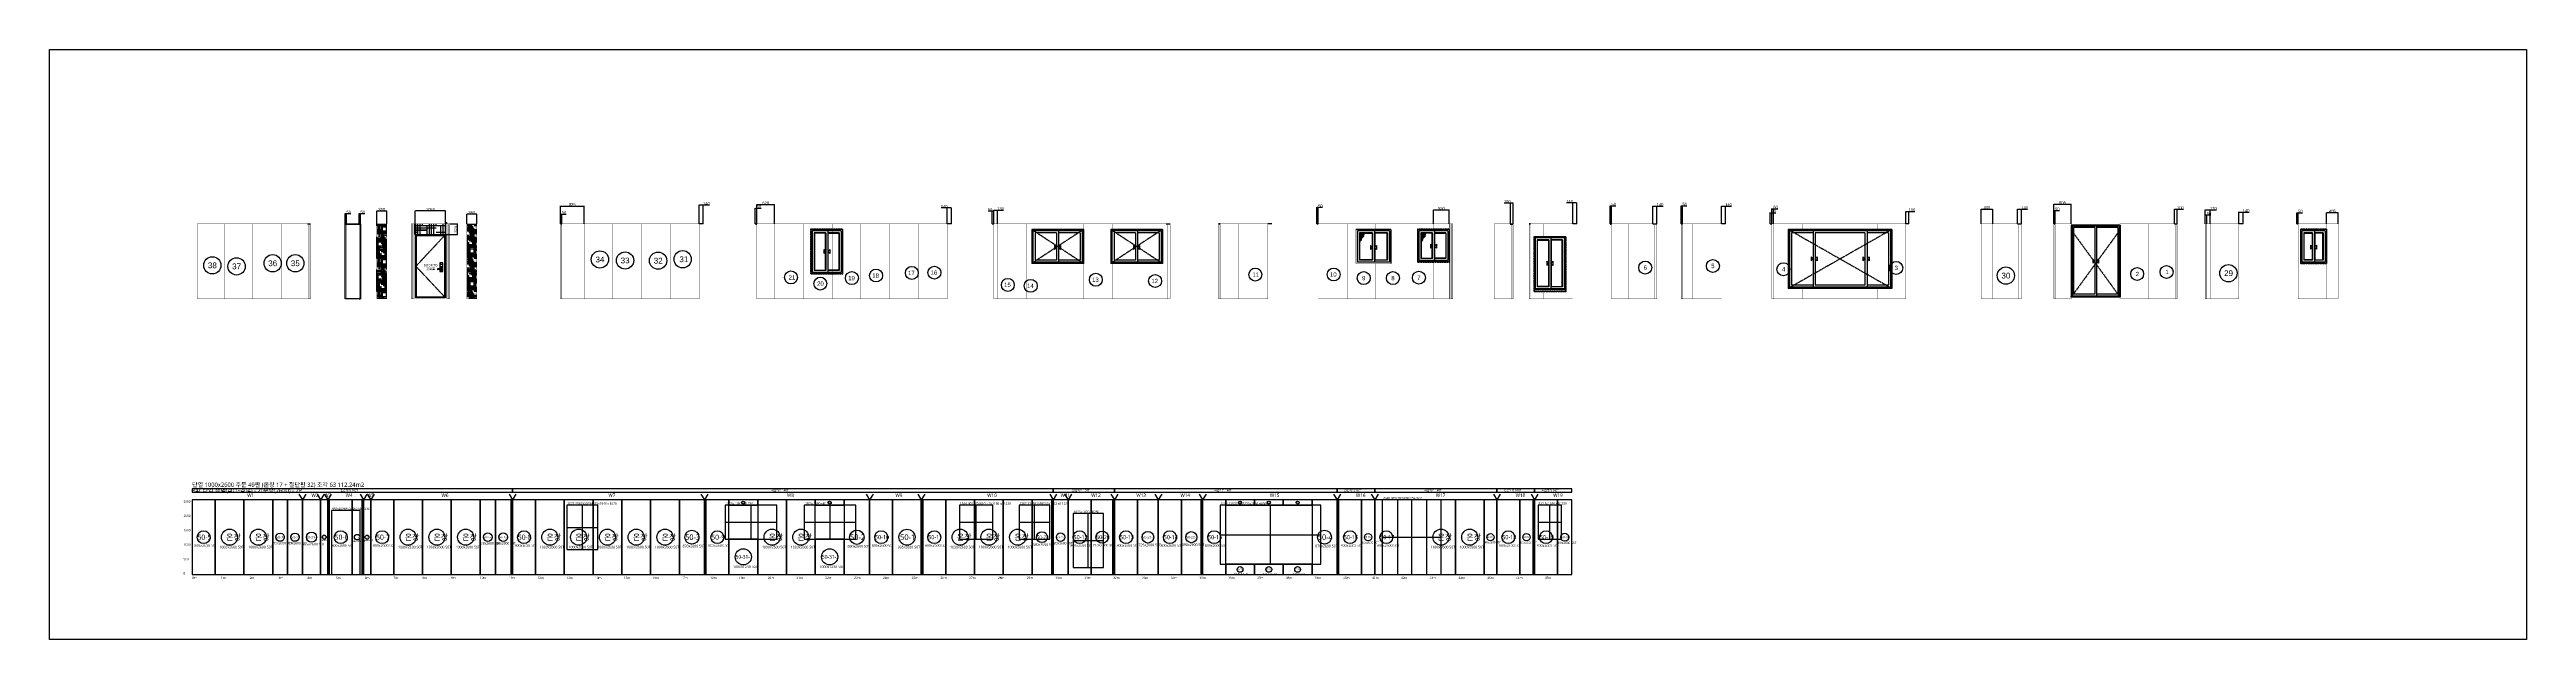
# Model space of a CAD drawing. Header units: millimetres. Extents: x 55547 to 190849, y 191990 to 326950.
# Drawn here: x 55547 to 141605, y 279763 to 300279 of the extents above; entities that cross this region are included whole.
import ezdxf
from ezdxf.enums import TextEntityAlignment as Align
from ezdxf.lldxf.tags import DXFTag

# ---------------------------------------------------------------- set-up
doc = ezdxf.new("R2010")
doc.units = ezdxf.units.MM
for name, pattern in [('CENN', [6.3, 4, -1, 0.3, -1]), ('CENTER2', [1.125, 0.75, -0.125, 0.125, -0.125]), ('HID', [3, 2, -1])]:
    doc.linetypes.add(name, pattern=pattern)
doc.layers.get('Defpoints').update_dxf_attribs({"color": 144})
for name, color, linetype in [('.', 5, 'Continuous'), ('000_50T 1pcs', 3, 'Continuous'), ('000_50T 갯수', 2, 'Continuous'), ('000_90T 2pcs', 4, 'Continuous'), ('000_90T 갯수', 2, 'Continuous'), ('000_골조', 2, 'Continuous'), ('000_삭제분', 4, 'Continuous'), ('AA-DWXM-WIND', 4, 'Continuous'), ('ELEV_DOOR', 6, 'Continuous'), ('ELEV_INSUL', 4, 'Continuous'), ('ELEV_INSUL_LAP', 30, 'Continuous'), ('ELEV_INSUL_TXT', 2, 'Continuous'), ('ELEV_OUTLINE', 7, 'Continuous'), ('ELEV_TEXT', 7, 'Continuous'), ('ELEV_WALL_DIV', 8, 'Continuous'), ('ELEV_WINDOW', 5, 'Continuous'), ('HAT', 9, 'Continuous'), ('WID', 4, 'Continuous'), ('YE-E-DOOR', 4, 'Continuous'), ('YE-E-WALL-C', 2, 'Continuous')]:
    doc.layers.add(name, color=color, linetype=linetype)
doc.styles.add('ELEV_KR', font='malgun.ttf')
doc.styles.get("Standard").update_dxf_attribs({"font": 'arial.ttf'})
doc.styles.add('YE-TEXT', font='malgun.ttf')
tags = doc.linetypes.add('HIDDENX2', pattern=[0.75, 0.5, -0.25]).pattern_tags.tags
tags[6:7] = [DXFTag(74, 4), DXFTag(75, 0), DXFTag(340, '0'), DXFTag(46, 1.0), DXFTag(50, 0.0), DXFTag(44, 0.0), DXFTag(45, 0.0)]
tags[4:5] = [DXFTag(74, 4), DXFTag(75, 0), DXFTag(340, '0'), DXFTag(46, 1.0), DXFTag(50, 0.0), DXFTag(44, 0.0), DXFTag(45, 0.0)]
doc.dimstyles.new('ISO-25', dxfattribs={"dimtxt": 2.5, "dimasz": 2.5, "dimexe": 1.25, "dimexo": 0.625, "dimtad": 1, "dimtxsty": 'Standard', "dimcen": 2.5, "dimadec": 0, "dimazin": 0, "dimtfac": 1, "dimtmove": 0, "dimatfit": 3, "dimfxl": 1, "dimarcsym": 0})

# ---------------------------------------------------------------- blocks, each defined once
blk = doc.blocks.new('*D544')
at = {"layer": '000_골조', "color": 0, "lineweight": -2, "transparency": 16777216}
for p, q in [((69306, 294213), (69306, 294260)), ((69309, 294258), (69348, 294258)), ((69351, 294213), (69351, 294260))]:
    blk.add_line(p, q, dxfattribs=at)
at = {"layer": '000_골조', "color": 0, "transparency": 16777216}
for points in [[(69309, 294259), (69309, 294258), (69306, 294258)], [(69348, 294259), (69348, 294258), (69351, 294258)]]:
    blk.add_solid(points, dxfattribs=at)
at = {"layer": 'Defpoints', "color": 0, "transparency": 16777216}
for p in [(69306, 294213), (69351, 294258), (69351, 294213, 0)]:
    blk.add_point(p, dxfattribs=at)
at = {"layer": '000_골조', "color": 0, "transparency": 16777216, "insert": (69328, 294261), "char_height": 2.5, "attachment_point": 5}
blk.add_mtext('44,38', dxfattribs=at)
blk = doc.blocks.new('*D545')
at = {"layer": '000_50T 1pcs', "color": 0, "lineweight": -2, "transparency": 16777216}
for p, q in [((70046, 294213), (70046, 294555)), ((70394, 294553), (70049, 294553)), ((70396, 294213), (70396, 294555))]:
    blk.add_line(p, q, dxfattribs=at)
at = {"layer": '000_50T 1pcs', "color": 0, "transparency": 16777216}
for points in [[(70049, 294554), (70049, 294553), (70046, 294553)], [(70394, 294554), (70394, 294553), (70396, 294553)]]:
    blk.add_solid(points, dxfattribs=at)
at = {"layer": 'Defpoints', "color": 0, "transparency": 16777216}
for p in [(70046, 294553), (70046, 294213, 0), (70396, 294213, 0)]:
    blk.add_point(p, dxfattribs=at)
at = {"layer": '000_50T 1pcs', "color": 0, "lineweight": 30, "transparency": 16777216, "insert": (70221, 294605), "char_height": 100, "attachment_point": 5}
blk.add_mtext('350', dxfattribs=at)
blk = doc.blocks.new('*D529')
at = {"layer": '000_50T 1pcs', "color": 0, "lineweight": -2, "transparency": 16777216}
for p, q in [((69307, 293843), (69722, 293843)), ((69452, 294213), (69722, 294213)), ((69721, 293846), (69721, 294211))]:
    blk.add_line(p, q, dxfattribs=at)
at = {"layer": '000_50T 1pcs', "color": 0, "transparency": 16777216}
for points in [[(69721, 294211), (69722, 294211), (69721, 294213)], [(69721, 293846), (69722, 293846), (69721, 293843)]]:
    blk.add_solid(points, dxfattribs=at)
at = {"layer": 'Defpoints', "color": 0, "transparency": 16777216}
for p in [(69306, 293843, 0), (69451, 294213, 0), (69721, 294213)]:
    blk.add_point(p, dxfattribs=at)
at = {"layer": '000_50T 1pcs', "color": 0, "transparency": 16777216, "insert": (69670, 294028), "char_height": 100, "attachment_point": 5, "rotation": 90}
blk.add_mtext('370', dxfattribs=at)
blk = doc.blocks.new('*D546')
at = {"layer": '000_50T 1pcs', "color": 0, "lineweight": -2, "transparency": 16777216}
for p, q in [((66915, 294213), (66915, 294671)), ((66918, 294669), (67263, 294669)), ((67265, 294213), (67265, 294671))]:
    blk.add_line(p, q, dxfattribs=at)
at = {"layer": '000_50T 1pcs', "color": 0, "transparency": 16777216}
for points in [[(66918, 294670), (66918, 294669), (66915, 294669)], [(67263, 294670), (67263, 294669), (67265, 294669)]]:
    blk.add_solid(points, dxfattribs=at)
at = {"layer": 'Defpoints', "color": 0, "transparency": 16777216}
for p in [(67265, 294669), (66915, 294213, 0), (67265, 294213, 0)]:
    blk.add_point(p, dxfattribs=at)
at = {"layer": '000_50T 1pcs', "color": 0, "lineweight": 30, "transparency": 16777216, "insert": (67090, 294721), "char_height": 100, "attachment_point": 5}
blk.add_mtext('350', dxfattribs=at)
blk = doc.blocks.new('G$C89670B80')
at = {"layer": 'YE-E-DOOR', "color": 5}
for p, q in [((-1700, 2500), (0, 2500)), ((-1700, 2500), (-1700, 0)), ((0, 2500), (0, 0)), ((-1700, 0), (0, 0))]:
    blk.add_line(p, q, dxfattribs=at)
at = {"layer": 'YE-E-DOOR', "color": 8}
for p, q in [((-1670, 2470), (-30, 2470)), ((-1670, 2470), (-1670, 30)), ((-1620, 2420), (-875, 2420)), ((-1620, 2420), (-1620, 110)), ((-875, 2470), (-875, 30)), ((-825, 2420), (-80, 2420)), ((-825, 2420), (-825, 110)), ((-80, 2420), (-80, 110)), ((-30, 2470), (-30, 30)), ((-1670, 30), (-30, 30)), ((-1620, 110), (-875, 110)), ((-825, 110), (-80, 110))]:
    blk.add_line(p, q, dxfattribs=at)
for points in [[(-946, 1321), (-946, 1179), (-875, 1250)], [(-754, 1321), (-754, 1179), (-825, 1250)]]:
    blk.add_lwpolyline(points, close=True, dxfattribs=at)
blk = doc.blocks.new('G$CAFAA04F1')
at = {"layer": 'YE-E-DOOR', "color": 5}
for p, q in [((0, 2050), (3600, 2050)), ((0, 2050), (0, 0)), ((3600, 2050), (3600, 0)), ((0, 0), (3600, 0))]:
    blk.add_line(p, q, dxfattribs=at)
at = {"layer": 'YE-E-DOOR', "color": 8}
for p, q in [((45, 2005), (3555, 2005)), ((45, 2005), (45, 45)), ((115, 1935), (115, 115)), ((115, 1935), (865, 1935)), ((865, 2005), (865, 45)), ((935, 1935), (2665, 1935)), ((935, 1935), (935, 115)), ((2665, 1935), (2665, 115)), ((2735, 2005), (2735, 45)), ((2735, 1935), (3485, 1935)), ((3485, 1935), (3485, 115)), ((3555, 2005), (3555, 45)), ((45, 45), (3555, 45)), ((115, 115), (865, 115)), ((935, 115), (2665, 115)), ((2735, 115), (3485, 115))]:
    blk.add_line(p, q, dxfattribs=at)
for points in [[(794, 1096), (794, 954), (865, 1025)], [(1006, 1096), (1006, 954), (935, 1025)], [(2594, 1096), (2594, 954), (2665, 1025)], [(2806, 1096), (2806, 954), (2735, 1025)]]:
    blk.add_lwpolyline(points, close=True, dxfattribs=at)
blk = doc.blocks.new('*D579')
at = {"layer": '000_90T 2pcs', "color": 0, "lineweight": -2, "transparency": 16777216}
for p, q in [((133624, 294213), (133624, 294603)), ((133626, 294602), (133671, 294602)), ((133674, 294213), (133674, 294603)), ((133674, 294602), (133821, 294602))]:
    blk.add_line(p, q, dxfattribs=at)
at = {"layer": '000_90T 2pcs', "color": 0, "transparency": 16777216}
for points in [[(133626, 294602), (133626, 294601), (133624, 294602)], [(133671, 294602), (133671, 294601), (133674, 294602)]]:
    blk.add_solid(points, dxfattribs=at)
at = {"layer": 'Defpoints', "color": 0, "transparency": 16777216}
for p in [(133674, 294602), (133624, 294213), (133674, 294213)]:
    blk.add_point(p, dxfattribs=at)
at = {"layer": '000_90T 2pcs', "color": 0, "lineweight": 30, "transparency": 16777216, "insert": (133749, 294654), "char_height": 100, "attachment_point": 5}
blk.add_mtext('50', dxfattribs=at)
blk = doc.blocks.new('*D580')
at = {"layer": '000_50T 1pcs', "color": 0, "lineweight": -2, "transparency": 16777216}
for p, q in [((131617, 294213), (131617, 294629)), ((131619, 294627), (131754, 294627)), ((131757, 294213), (131757, 294629)), ((131757, 294627), (131972, 294627))]:
    blk.add_line(p, q, dxfattribs=at)
at = {"layer": '000_50T 1pcs', "color": 0, "transparency": 16777216}
for points in [[(131619, 294628), (131619, 294627), (131617, 294627)], [(131754, 294628), (131754, 294627), (131757, 294627)]]:
    blk.add_solid(points, dxfattribs=at)
at = {"layer": 'Defpoints', "color": 0, "transparency": 16777216}
for p in [(131757, 294627), (131617, 294213), (131757, 294213)]:
    blk.add_point(p, dxfattribs=at)
at = {"layer": '000_50T 1pcs', "color": 0, "lineweight": 30, "transparency": 16777216, "insert": (131866, 294679), "char_height": 100, "attachment_point": 5}
blk.add_mtext('140', dxfattribs=at)
blk = doc.blocks.new('*D581')
at = {"layer": '000_50T 1pcs', "color": 0, "lineweight": -2, "transparency": 16777216}
for p, q in [((130447, 294213), (130447, 294704)), ((130449, 294703), (130614, 294703)), ((130617, 294213), (130617, 294704)), ((130617, 294703), (130832, 294703))]:
    blk.add_line(p, q, dxfattribs=at)
at = {"layer": '000_50T 1pcs', "color": 0, "transparency": 16777216}
for points in [[(130449, 294704), (130449, 294703), (130447, 294703)], [(130614, 294704), (130614, 294703), (130617, 294703)]]:
    blk.add_solid(points, dxfattribs=at)
at = {"layer": 'Defpoints', "color": 0, "transparency": 16777216}
for p in [(130617, 294703), (130447, 294213), (130617, 294213)]:
    blk.add_point(p, dxfattribs=at)
at = {"layer": '000_50T 1pcs', "color": 0, "lineweight": 30, "transparency": 16777216, "insert": (130726, 294755), "char_height": 100, "attachment_point": 5}
blk.add_mtext('170', dxfattribs=at)
blk = doc.blocks.new('*D582')
at = {"layer": '000_50T 1pcs', "color": 0, "lineweight": -2, "transparency": 16777216}
for p, q in [((130447, 294214), (130447, 294525)), ((130449, 294524), (130494, 294524)), ((130497, 294213), (130497, 294525)), ((130497, 294524), (130643, 294524))]:
    blk.add_line(p, q, dxfattribs=at)
at = {"layer": '000_50T 1pcs', "color": 0, "transparency": 16777216}
for points in [[(130449, 294524), (130449, 294523), (130447, 294524)], [(130494, 294524), (130494, 294523), (130497, 294524)]]:
    blk.add_solid(points, dxfattribs=at)
at = {"layer": 'Defpoints', "color": 0, "transparency": 16777216}
for p in [(130497, 294524), (130447, 294213), (130497, 294213)]:
    blk.add_point(p, dxfattribs=at)
at = {"layer": '000_50T 1pcs', "color": 0, "lineweight": 30, "transparency": 16777216, "insert": (130571, 294575), "char_height": 100, "attachment_point": 5}
blk.add_mtext('50', dxfattribs=at)
blk = doc.blocks.new('*D583')
at = {"layer": '000_90T 2pcs', "color": 0, "lineweight": -2, "transparency": 16777216}
for p, q in [((129372, 294213), (129372, 294730)), ((129374, 294729), (129469, 294729)), ((129472, 294213), (129472, 294730)), ((129472, 294729), (129687, 294729))]:
    blk.add_line(p, q, dxfattribs=at)
at = {"layer": '000_90T 2pcs', "color": 0, "transparency": 16777216}
for points in [[(129374, 294729), (129374, 294728), (129372, 294729)], [(129469, 294729), (129469, 294728), (129472, 294729)]]:
    blk.add_solid(points, dxfattribs=at)
at = {"layer": 'Defpoints', "color": 0, "transparency": 16777216}
for p in [(129472, 294729), (129372, 294213), (129472, 294213)]:
    blk.add_point(p, dxfattribs=at)
at = {"layer": '000_90T 2pcs', "color": 0, "lineweight": 30, "transparency": 16777216, "insert": (129581, 294780), "char_height": 100, "attachment_point": 5}
blk.add_mtext('100', dxfattribs=at)
blk = doc.blocks.new('*D584')
at = {"layer": '000_90T 2pcs', "color": 0, "lineweight": -2, "transparency": 16777216}
for p, q in [((125182, 294213), (125182, 294683)), ((125184, 294681), (125229, 294681)), ((125232, 294213), (125232, 294683)), ((125232, 294681), (125379, 294681))]:
    blk.add_line(p, q, dxfattribs=at)
at = {"layer": '000_90T 2pcs', "color": 0, "transparency": 16777216}
for points in [[(125184, 294682), (125184, 294681), (125182, 294681)], [(125229, 294682), (125229, 294681), (125232, 294681)]]:
    blk.add_solid(points, dxfattribs=at)
at = {"layer": 'Defpoints', "color": 0, "transparency": 16777216}
for p in [(125232, 294681), (125182, 294213), (125232, 294213)]:
    blk.add_point(p, dxfattribs=at)
at = {"layer": '000_90T 2pcs', "color": 0, "lineweight": 30, "transparency": 16777216, "insert": (125306, 294733), "char_height": 100, "attachment_point": 5}
blk.add_mtext('50', dxfattribs=at)
blk = doc.blocks.new('*D585')
at = {"layer": '000_90T 2pcs', "color": 0, "lineweight": -2, "transparency": 16777216}
for p, q in [((125182, 294213), (125182, 294901)), ((125184, 294900), (125784, 294900)), ((125787, 294214), (125787, 294901))]:
    blk.add_line(p, q, dxfattribs=at)
at = {"layer": '000_90T 2pcs', "color": 0, "transparency": 16777216}
for points in [[(125184, 294901), (125184, 294900), (125182, 294900)], [(125784, 294901), (125784, 294900), (125787, 294900)]]:
    blk.add_solid(points, dxfattribs=at)
at = {"layer": 'Defpoints', "color": 0, "transparency": 16777216}
for p in [(125787, 294900), (125182, 294213), (125787, 294213, 0)]:
    blk.add_point(p, dxfattribs=at)
at = {"layer": '000_90T 2pcs', "color": 0, "lineweight": 30, "transparency": 16777216, "insert": (125484, 294952), "char_height": 100, "attachment_point": 5}
blk.add_mtext('605', dxfattribs=at)
blk = doc.blocks.new('*D586')
at = {"layer": '000_50T 1pcs', "color": 0, "lineweight": -2, "transparency": 16777216}
for p, q in [((123920, 294213), (123920, 294726)), ((123923, 294724), (124058, 294724)), ((124060, 294213), (124060, 294726)), ((124060, 294724), (124275, 294724))]:
    blk.add_line(p, q, dxfattribs=at)
at = {"layer": '000_50T 1pcs', "color": 0, "transparency": 16777216}
for points in [[(123923, 294725), (123923, 294724), (123920, 294724)], [(124058, 294725), (124058, 294724), (124060, 294724)]]:
    blk.add_solid(points, dxfattribs=at)
at = {"layer": 'Defpoints', "color": 0, "transparency": 16777216}
for p in [(124060, 294724), (123920, 294213), (124060, 294213)]:
    blk.add_point(p, dxfattribs=at)
at = {"layer": '000_50T 1pcs', "color": 0, "lineweight": 30, "transparency": 16777216, "insert": (124169, 294776), "char_height": 100, "attachment_point": 5}
blk.add_mtext('140', dxfattribs=at)
blk = doc.blocks.new('*D587')
at = {"layer": '000_50T 1pcs', "color": 0, "lineweight": -2, "transparency": 16777216}
for p, q in [((122660, 294213), (122660, 294731)), ((122663, 294730), (123058, 294730)), ((123060, 294213), (123060, 294731))]:
    blk.add_line(p, q, dxfattribs=at)
at = {"layer": '000_50T 1pcs', "color": 0, "transparency": 16777216}
for points in [[(122663, 294730), (122663, 294729), (122660, 294730)], [(123058, 294730), (123058, 294729), (123060, 294730)]]:
    blk.add_solid(points, dxfattribs=at)
at = {"layer": 'Defpoints', "color": 0, "transparency": 16777216}
for p in [(123060, 294730), (122660, 294213), (123060, 294213)]:
    blk.add_point(p, dxfattribs=at)
at = {"layer": '000_50T 1pcs', "color": 0, "lineweight": 30, "transparency": 16777216, "insert": (122860, 294781), "char_height": 100, "attachment_point": 5}
blk.add_mtext('400', dxfattribs=at)
blk = doc.blocks.new('*D588')
at = {"layer": '000_90T 2pcs', "color": 0, "lineweight": -2, "transparency": 16777216}
for p, q in [((120043, 294213), (120043, 294650)), ((120046, 294648), (120141, 294648)), ((120143, 294213), (120143, 294650)), ((120143, 294648), (120358, 294648))]:
    blk.add_line(p, q, dxfattribs=at)
at = {"layer": '000_90T 2pcs', "color": 0, "transparency": 16777216}
for points in [[(120046, 294649), (120046, 294648), (120043, 294648)], [(120141, 294649), (120141, 294648), (120143, 294648)]]:
    blk.add_solid(points, dxfattribs=at)
at = {"layer": 'Defpoints', "color": 0, "transparency": 16777216}
for p in [(120143, 294648), (120043, 294213), (120143, 294213)]:
    blk.add_point(p, dxfattribs=at)
at = {"layer": '000_90T 2pcs', "color": 0, "lineweight": 30, "transparency": 16777216, "insert": (120252, 294700), "char_height": 100, "attachment_point": 5}
blk.add_mtext('100', dxfattribs=at)
blk = doc.blocks.new('*D589')
at = {"layer": '000_90T 2pcs', "color": 0, "lineweight": -2, "transparency": 16777216}
for p, q in [((115333, 294213), (115333, 294606)), ((115336, 294604), (115381, 294604)), ((115383, 294213), (115383, 294606)), ((115383, 294604), (115530, 294604))]:
    blk.add_line(p, q, dxfattribs=at)
at = {"layer": '000_90T 2pcs', "color": 0, "transparency": 16777216}
for points in [[(115336, 294605), (115336, 294604), (115333, 294604)], [(115381, 294605), (115381, 294604), (115383, 294604)]]:
    blk.add_solid(points, dxfattribs=at)
at = {"layer": 'Defpoints', "color": 0, "transparency": 16777216}
for p in [(115383, 294604), (115333, 294213), (115383, 294213)]:
    blk.add_point(p, dxfattribs=at)
at = {"layer": '000_90T 2pcs', "color": 0, "lineweight": 30, "transparency": 16777216, "insert": (115458, 294656), "char_height": 100, "attachment_point": 5}
blk.add_mtext('50', dxfattribs=at)
blk = doc.blocks.new('*D530')
at = {"layer": '000_90T 2pcs', "color": 0, "lineweight": -2, "transparency": 16777216}
for p, q in [((115383, 294214), (115383, 294745)), ((115386, 294743), (115441, 294743)), ((115443, 294214), (115443, 294745)), ((115443, 294743), (115590, 294743))]:
    blk.add_line(p, q, dxfattribs=at)
at = {"layer": '000_90T 2pcs', "color": 0, "transparency": 16777216}
for points in [[(115386, 294744), (115386, 294743), (115383, 294743)], [(115441, 294744), (115441, 294743), (115443, 294743)]]:
    blk.add_solid(points, dxfattribs=at)
at = {"layer": 'Defpoints', "color": 0, "transparency": 16777216}
for p in [(115443, 294743), (115383, 294213), (115443, 294213)]:
    blk.add_point(p, dxfattribs=at)
at = {"layer": '000_90T 2pcs', "color": 0, "lineweight": 30, "transparency": 16777216, "insert": (115518, 294795), "char_height": 100, "attachment_point": 5}
blk.add_mtext('60', dxfattribs=at)
blk = doc.blocks.new('*D590')
at = {"layer": '000_90T 2pcs', "color": 0, "lineweight": -2, "transparency": 16777216}
for p, q in [((113633, 294213), (113633, 294831)), ((113635, 294830), (113770, 294830)), ((113773, 294213), (113773, 294831)), ((113773, 294830), (113988, 294830))]:
    blk.add_line(p, q, dxfattribs=at)
at = {"layer": '000_90T 2pcs', "color": 0, "transparency": 16777216}
for points in [[(113635, 294830), (113635, 294829), (113633, 294830)], [(113770, 294830), (113770, 294829), (113773, 294830)]]:
    blk.add_solid(points, dxfattribs=at)
at = {"layer": 'Defpoints', "color": 0, "transparency": 16777216}
for p in [(113773, 294830), (113633, 294213), (113773, 294213)]:
    blk.add_point(p, dxfattribs=at)
at = {"layer": '000_90T 2pcs', "color": 0, "lineweight": 30, "transparency": 16777216, "insert": (113881, 294881), "char_height": 100, "attachment_point": 5}
blk.add_mtext('140', dxfattribs=at)
blk = doc.blocks.new('*D591')
at = {"layer": '000_90T 2pcs', "color": 0, "lineweight": -2, "transparency": 16777216}
for p, q in [((112233, 294213), (112233, 294847)), ((112235, 294845), (112280, 294845)), ((112283, 294213), (112283, 294847)), ((112283, 294845), (112429, 294845))]:
    blk.add_line(p, q, dxfattribs=at)
at = {"layer": '000_90T 2pcs', "color": 0, "transparency": 16777216}
for points in [[(112235, 294846), (112235, 294845), (112233, 294845)], [(112280, 294846), (112280, 294845), (112283, 294845)]]:
    blk.add_solid(points, dxfattribs=at)
at = {"layer": 'Defpoints', "color": 0, "transparency": 16777216}
for p in [(112283, 294845), (112233, 294213), (112283, 294213)]:
    blk.add_point(p, dxfattribs=at)
at = {"layer": '000_90T 2pcs', "color": 0, "lineweight": 30, "transparency": 16777216, "insert": (112357, 294897), "char_height": 100, "attachment_point": 5}
blk.add_mtext('50', dxfattribs=at)
blk = doc.blocks.new('*D592')
at = {"layer": '000_90T 2pcs', "color": 0, "lineweight": -2, "transparency": 16777216}
for p, q in [((111252, 294213), (111252, 294836)), ((111255, 294835), (111390, 294835)), ((111392, 294213), (111392, 294836)), ((111392, 294835), (111607, 294835))]:
    blk.add_line(p, q, dxfattribs=at)
at = {"layer": '000_90T 2pcs', "color": 0, "transparency": 16777216}
for points in [[(111255, 294835), (111255, 294835), (111252, 294835)], [(111390, 294835), (111390, 294835), (111392, 294835)]]:
    blk.add_solid(points, dxfattribs=at)
at = {"layer": 'Defpoints', "color": 0, "transparency": 16777216}
for p in [(111392, 294835), (111252, 294213), (111392, 294213)]:
    blk.add_point(p, dxfattribs=at)
at = {"layer": '000_90T 2pcs', "color": 0, "lineweight": 30, "transparency": 16777216, "insert": (111501, 294887), "char_height": 100, "attachment_point": 5}
blk.add_mtext('140', dxfattribs=at)
blk = doc.blocks.new('*D593')
at = {"layer": '000_90T 2pcs', "color": 0, "lineweight": -2, "transparency": 16777216}
for p, q in [((109767, 294213), (109767, 294846)), ((109770, 294845), (109815, 294845)), ((109817, 294213), (109817, 294846)), ((109817, 294845), (109964, 294845))]:
    blk.add_line(p, q, dxfattribs=at)
at = {"layer": '000_90T 2pcs', "color": 0, "transparency": 16777216}
for points in [[(109770, 294845), (109770, 294844), (109767, 294845)], [(109815, 294845), (109815, 294844), (109817, 294845)]]:
    blk.add_solid(points, dxfattribs=at)
at = {"layer": 'Defpoints', "color": 0, "transparency": 16777216}
for p in [(109817, 294845), (109767, 294213), (109817, 294213)]:
    blk.add_point(p, dxfattribs=at)
at = {"layer": '000_90T 2pcs', "color": 0, "lineweight": 30, "transparency": 16777216, "insert": (109892, 294896), "char_height": 100, "attachment_point": 5}
blk.add_mtext('50', dxfattribs=at)
blk = doc.blocks.new('*D594')
at = {"layer": '000_50T 1pcs', "color": 0, "lineweight": -2, "transparency": 16777216}
for p, q in [((108467, 294942), (108252, 294942)), ((108467, 294213), (108467, 294943)), ((108604, 294942), (108469, 294942)), ((108607, 294213), (108607, 294943))]:
    blk.add_line(p, q, dxfattribs=at)
at = {"layer": '000_50T 1pcs', "color": 0, "transparency": 16777216}
for points in [[(108469, 294942), (108469, 294941), (108467, 294942)], [(108604, 294942), (108604, 294941), (108607, 294942)]]:
    blk.add_solid(points, dxfattribs=at)
at = {"layer": 'Defpoints', "color": 0, "transparency": 16777216}
for p in [(108467, 294942), (108467, 294213), (108607, 294213)]:
    blk.add_point(p, dxfattribs=at)
at = {"layer": '000_50T 1pcs', "color": 0, "lineweight": 30, "transparency": 16777216, "insert": (108358, 294994), "char_height": 100, "attachment_point": 5}
blk.add_mtext('140', dxfattribs=at)
blk = doc.blocks.new('*D595')
at = {"layer": '000_50T 1pcs', "color": 0, "lineweight": -2, "transparency": 16777216}
for p, q in [((106301, 294939), (106086, 294939)), ((106301, 294213), (106301, 294940)), ((106398, 294939), (106303, 294939)), ((106401, 294213), (106401, 294940))]:
    blk.add_line(p, q, dxfattribs=at)
at = {"layer": '000_50T 1pcs', "color": 0, "transparency": 16777216}
for points in [[(106303, 294939), (106303, 294938), (106301, 294939)], [(106398, 294939), (106398, 294938), (106401, 294939)]]:
    blk.add_solid(points, dxfattribs=at)
at = {"layer": 'Defpoints', "color": 0, "transparency": 16777216}
for p in [(106301, 294939), (106301, 294213), (106401, 294213)]:
    blk.add_point(p, dxfattribs=at)
at = {"layer": '000_50T 1pcs', "color": 0, "lineweight": 30, "transparency": 16777216, "insert": (106192, 294990), "char_height": 100, "attachment_point": 5}
blk.add_mtext('100', dxfattribs=at)
blk = doc.blocks.new('*D596')
at = {"layer": '000_50T 1pcs', "color": 0, "lineweight": -2, "transparency": 16777216}
for p, q in [((99580, 294213), (99580, 294792)), ((99582, 294791), (99627, 294791)), ((99630, 294213), (99630, 294792)), ((99630, 294791), (99776, 294791))]:
    blk.add_line(p, q, dxfattribs=at)
at = {"layer": '000_50T 1pcs', "color": 0, "transparency": 16777216}
for points in [[(99582, 294791), (99582, 294790), (99580, 294791)], [(99627, 294791), (99627, 294790), (99630, 294791)]]:
    blk.add_solid(points, dxfattribs=at)
at = {"layer": 'Defpoints', "color": 0, "transparency": 16777216}
for p in [(99630, 294791), (99580, 294213), (99630, 294213)]:
    blk.add_point(p, dxfattribs=at)
at = {"layer": '000_50T 1pcs', "color": 0, "lineweight": 30, "transparency": 16777216, "insert": (99704, 294842), "char_height": 100, "attachment_point": 5}
blk.add_mtext('50', dxfattribs=at)
blk = doc.blocks.new('*D597')
at = {"layer": '000_90T 2pcs', "color": 0, "lineweight": -2, "transparency": 16777216}
for p, q in [((103630, 294213), (103630, 294707)), ((103632, 294706), (104177, 294706)), ((104180, 294213), (104180, 294707))]:
    blk.add_line(p, q, dxfattribs=at)
at = {"layer": '000_90T 2pcs', "color": 0, "transparency": 16777216}
for points in [[(103632, 294706), (103632, 294705), (103630, 294706)], [(104177, 294706), (104177, 294705), (104180, 294706)]]:
    blk.add_solid(points, dxfattribs=at)
at = {"layer": 'Defpoints', "color": 0, "transparency": 16777216}
for p in [(104180, 294706), (103630, 294213), (104180, 294213)]:
    blk.add_point(p, dxfattribs=at)
at = {"layer": '000_90T 2pcs', "color": 0, "lineweight": 30, "transparency": 16777216, "insert": (103905, 294757), "char_height": 100, "attachment_point": 5}
blk.add_mtext('550', dxfattribs=at)
blk = doc.blocks.new('G$C6F4305BB')
at = {"layer": 'YE-E-DOOR', "color": 5}
for p, q in [((-1800, 1180), (0, 1180)), ((-1800, 1180), (-1800, 0)), ((0, 1180), (0, 0)), ((-1800, 0), (0, 0))]:
    blk.add_line(p, q, dxfattribs=at)
at = {"layer": 'YE-E-DOOR', "color": 8}
for p, q in [((-1755, 1135), (-45, 1135)), ((-1755, 1135), (-1755, 45)), ((-1685, 1065), (-1685, 115)), ((-1685, 1065), (-935, 1065)), ((-935, 1135), (-935, 45)), ((-865, 1065), (-115, 1065)), ((-865, 1065), (-865, 115)), ((-115, 1065), (-115, 115)), ((-45, 1135), (-45, 45)), ((-1755, 45), (-45, 45)), ((-1685, 115), (-935, 115)), ((-865, 115), (-115, 115))]:
    blk.add_line(p, q, dxfattribs=at)
for points in [[(-1006, 621), (-1006, 479), (-935, 550)], [(-794, 621), (-794, 479), (-865, 550)]]:
    blk.add_lwpolyline(points, close=True, dxfattribs=at)
blk = doc.blocks.new('*D598')
at = {"layer": '000_90T 2pcs', "color": 0, "lineweight": -2, "transparency": 16777216}
for p, q in [((88301, 294659), (88154, 294659)), ((88301, 294213), (88301, 294660)), ((88349, 294659), (88304, 294659)), ((88351, 294213), (88351, 294660))]:
    blk.add_line(p, q, dxfattribs=at)
at = {"layer": '000_90T 2pcs', "color": 0, "transparency": 16777216}
for points in [[(88304, 294659), (88304, 294658), (88301, 294659)], [(88349, 294659), (88349, 294658), (88351, 294659)]]:
    blk.add_solid(points, dxfattribs=at)
at = {"layer": 'Defpoints', "color": 0, "transparency": 16777216}
for p in [(88301, 294659), (88301, 294213), (88351, 294213)]:
    blk.add_point(p, dxfattribs=at)
at = {"layer": '000_90T 2pcs', "color": 0, "lineweight": 30, "transparency": 16777216, "insert": (88226, 294710), "char_height": 100, "attachment_point": 5}
blk.add_mtext('50', dxfattribs=at)
blk = doc.blocks.new('*D599')
at = {"layer": '000_90T 2pcs', "color": 0, "lineweight": -2, "transparency": 16777216}
for p, q in [((88351, 294214), (88351, 294691)), ((88354, 294690), (88479, 294690)), ((88481, 294213), (88481, 294691)), ((88481, 294690), (88696, 294690))]:
    blk.add_line(p, q, dxfattribs=at)
at = {"layer": '000_90T 2pcs', "color": 0, "transparency": 16777216}
for points in [[(88354, 294691), (88354, 294690), (88351, 294690)], [(88479, 294691), (88479, 294690), (88481, 294690)]]:
    blk.add_solid(points, dxfattribs=at)
at = {"layer": 'Defpoints', "color": 0, "transparency": 16777216}
for p in [(88481, 294690), (88351, 294213), (88481, 294213)]:
    blk.add_point(p, dxfattribs=at)
at = {"layer": '000_90T 2pcs', "color": 0, "lineweight": 30, "transparency": 16777216, "insert": (88590, 294742), "char_height": 100, "attachment_point": 5}
blk.add_mtext('130', dxfattribs=at)
blk = doc.blocks.new('*D600')
at = {"layer": '000_90T 2pcs', "color": 0, "lineweight": -2, "transparency": 16777216}
for p, q in [((86739, 294768), (86524, 294768)), ((86739, 294213), (86739, 294770)), ((86877, 294768), (86742, 294768)), ((86879, 294213), (86879, 294770))]:
    blk.add_line(p, q, dxfattribs=at)
at = {"layer": '000_90T 2pcs', "color": 0, "transparency": 16777216}
for points in [[(86742, 294769), (86742, 294768), (86739, 294768)], [(86877, 294769), (86877, 294768), (86879, 294768)]]:
    blk.add_solid(points, dxfattribs=at)
at = {"layer": 'Defpoints', "color": 0, "transparency": 16777216}
for p in [(86739, 294768), (86739, 294213), (86879, 294213)]:
    blk.add_point(p, dxfattribs=at)
at = {"layer": '000_90T 2pcs', "color": 0, "lineweight": 30, "transparency": 16777216, "insert": (86630, 294820), "char_height": 100, "attachment_point": 5}
blk.add_mtext('140', dxfattribs=at)
blk = doc.blocks.new('*D601')
at = {"layer": '000_90T 2pcs', "color": 0, "lineweight": -2, "transparency": 16777216}
for p, q in [((80069, 294213), (80069, 294759)), ((80072, 294758), (80117, 294758)), ((80119, 294213), (80119, 294759)), ((80119, 294758), (80266, 294758))]:
    blk.add_line(p, q, dxfattribs=at)
at = {"layer": '000_90T 2pcs', "color": 0, "transparency": 16777216}
for points in [[(80072, 294758), (80072, 294757), (80069, 294758)], [(80117, 294758), (80117, 294757), (80119, 294758)]]:
    blk.add_solid(points, dxfattribs=at)
at = {"layer": 'Defpoints', "color": 0, "transparency": 16777216}
for p in [(80119, 294758), (80069, 294213), (80119, 294213)]:
    blk.add_point(p, dxfattribs=at)
at = {"layer": '000_90T 2pcs', "color": 0, "lineweight": 30, "transparency": 16777216, "insert": (80194, 294809), "char_height": 100, "attachment_point": 5}
blk.add_mtext('50', dxfattribs=at)
blk = doc.blocks.new('*D602')
at = {"layer": '000_90T 2pcs', "color": 0, "lineweight": -2, "transparency": 16777216}
for p, q in [((80119, 294214), (80119, 294888)), ((80122, 294887), (80737, 294887)), ((80739, 294213), (80739, 294888))]:
    blk.add_line(p, q, dxfattribs=at)
at = {"layer": '000_90T 2pcs', "color": 0, "transparency": 16777216}
for points in [[(80122, 294887), (80122, 294886), (80119, 294887)], [(80737, 294887), (80737, 294886), (80739, 294887)]]:
    blk.add_solid(points, dxfattribs=at)
at = {"layer": 'Defpoints', "color": 0, "transparency": 16777216}
for p in [(80739, 294887), (80119, 294213), (80739, 294213)]:
    blk.add_point(p, dxfattribs=at)
at = {"layer": '000_90T 2pcs', "color": 0, "lineweight": 30, "transparency": 16777216, "insert": (80429, 294939), "char_height": 100, "attachment_point": 5}
blk.add_mtext('620', dxfattribs=at)
blk = doc.blocks.new('*D603')
at = {"layer": '000_50T 1pcs', "color": 0, "lineweight": -2, "transparency": 16777216}
for p, q in [((78121, 294213), (78121, 294874)), ((78124, 294873), (78259, 294873)), ((78261, 294213), (78261, 294874)), ((78261, 294873), (78476, 294873))]:
    blk.add_line(p, q, dxfattribs=at)
at = {"layer": '000_50T 1pcs', "color": 0, "transparency": 16777216}
for points in [[(78124, 294873), (78124, 294872), (78121, 294873)], [(78259, 294873), (78259, 294872), (78261, 294873)]]:
    blk.add_solid(points, dxfattribs=at)
at = {"layer": 'Defpoints', "color": 0, "transparency": 16777216}
for p in [(78261, 294873), (78121, 294213), (78261, 294213)]:
    blk.add_point(p, dxfattribs=at)
at = {"layer": '000_50T 1pcs', "color": 0, "lineweight": 30, "transparency": 16777216, "insert": (78370, 294925), "char_height": 100, "attachment_point": 5}
blk.add_mtext('140', dxfattribs=at)
blk = doc.blocks.new('*D604')
at = {"layer": '000_50T 1pcs', "color": 0, "lineweight": -2, "transparency": 16777216}
for p, q in [((73296, 294213), (73296, 294557)), ((73299, 294556), (73344, 294556)), ((73346, 294213), (73346, 294557)), ((73346, 294556), (73493, 294556))]:
    blk.add_line(p, q, dxfattribs=at)
at = {"layer": '000_50T 1pcs', "color": 0, "transparency": 16777216}
for points in [[(73299, 294556), (73299, 294555), (73296, 294556)], [(73344, 294556), (73344, 294555), (73346, 294556)]]:
    blk.add_solid(points, dxfattribs=at)
at = {"layer": 'Defpoints', "color": 0, "transparency": 16777216}
for p in [(73346, 294556), (73296, 294213), (73346, 294213)]:
    blk.add_point(p, dxfattribs=at)
at = {"layer": '000_50T 1pcs', "color": 0, "lineweight": 30, "transparency": 16777216, "insert": (73421, 294607), "char_height": 100, "attachment_point": 5}
blk.add_mtext('50', dxfattribs=at)
blk = doc.blocks.new('*D605')
at = {"layer": '000_50T 1pcs', "color": 0, "lineweight": -2, "transparency": 16777216}
for p, q in [((73296, 294214), (73296, 294837)), ((73299, 294835), (74119, 294835)), ((74121, 294213), (74121, 294837))]:
    blk.add_line(p, q, dxfattribs=at)
at = {"layer": '000_50T 1pcs', "color": 0, "transparency": 16777216}
for points in [[(73299, 294836), (73299, 294835), (73296, 294835)], [(74119, 294836), (74119, 294835), (74121, 294835)]]:
    blk.add_solid(points, dxfattribs=at)
at = {"layer": 'Defpoints', "color": 0, "transparency": 16777216}
for p in [(74121, 294835), (73296, 294213), (74121, 294213)]:
    blk.add_point(p, dxfattribs=at)
at = {"layer": '000_50T 1pcs', "color": 0, "lineweight": 30, "transparency": 16777216, "insert": (73709, 294887), "char_height": 100, "attachment_point": 5}
blk.add_mtext('825', dxfattribs=at)
blk = doc.blocks.new('*D606')
at = {"layer": '000_50T 1pcs', "color": 0, "lineweight": -2, "transparency": 16777216}
for p, q in [((65817, 294213), (65817, 294573)), ((65819, 294572), (65864, 294572)), ((65867, 294213), (65867, 294573)), ((65867, 294572), (66013, 294572))]:
    blk.add_line(p, q, dxfattribs=at)
at = {"layer": '000_50T 1pcs', "color": 0, "transparency": 16777216}
for points in [[(65819, 294572), (65819, 294572), (65817, 294572)], [(65864, 294572), (65864, 294572), (65867, 294572)]]:
    blk.add_solid(points, dxfattribs=at)
at = {"layer": 'Defpoints', "color": 0, "transparency": 16777216}
for p in [(65867, 294572), (65817, 294213), (65867, 294213)]:
    blk.add_point(p, dxfattribs=at)
at = {"layer": '000_50T 1pcs', "color": 0, "lineweight": 30, "transparency": 16777216, "insert": (65941, 294624), "char_height": 100, "attachment_point": 5}
blk.add_mtext('50', dxfattribs=at)
blk = doc.blocks.new('*D607')
at = {"layer": '000_50T 1pcs', "color": 0, "lineweight": -2, "transparency": 16777216}
for p, q in [((66302, 294213), (66302, 294577)), ((66304, 294576), (66349, 294576)), ((66352, 294213), (66352, 294577)), ((66352, 294576), (66498, 294576))]:
    blk.add_line(p, q, dxfattribs=at)
at = {"layer": '000_50T 1pcs', "color": 0, "transparency": 16777216}
for points in [[(66304, 294577), (66304, 294576), (66302, 294576)], [(66349, 294577), (66349, 294576), (66352, 294576)]]:
    blk.add_solid(points, dxfattribs=at)
at = {"layer": 'Defpoints', "color": 0, "transparency": 16777216}
for p in [(66352, 294576), (66302, 294213), (66352, 294213)]:
    blk.add_point(p, dxfattribs=at)
at = {"layer": '000_50T 1pcs', "color": 0, "lineweight": 30, "transparency": 16777216, "insert": (66426, 294628), "char_height": 100, "attachment_point": 5}
blk.add_mtext('50', dxfattribs=at)
blk = doc.blocks.new('*D608')
at = {"layer": '000_90T 2pcs', "color": 0, "lineweight": -2, "transparency": 16777216}
for p, q in [((134659, 294213), (134659, 294603)), ((135061, 294602), (134661, 294602)), ((135064, 294213), (135064, 294603))]:
    blk.add_line(p, q, dxfattribs=at)
at = {"layer": '000_90T 2pcs', "color": 0, "transparency": 16777216}
for points in [[(134661, 294602), (134661, 294601), (134659, 294602)], [(135061, 294602), (135061, 294601), (135064, 294602)]]:
    blk.add_solid(points, dxfattribs=at)
at = {"layer": 'Defpoints', "color": 0, "transparency": 16777216}
for p in [(134659, 294602), (134659, 294213), (135064, 294213)]:
    blk.add_point(p, dxfattribs=at)
at = {"layer": '000_90T 2pcs', "color": 0, "lineweight": 30, "transparency": 16777216, "insert": (134861, 294653), "char_height": 100, "attachment_point": 5}
blk.add_mtext('405', dxfattribs=at)
blk = doc.blocks.new('*D609')
at = {"layer": '000_삭제분', "color": 0, "lineweight": -2, "transparency": 16777216}
for p, q in [((70046, 294211), (70046, 294552)), ((70394, 294551), (70049, 294551)), ((70396, 294211), (70396, 294552))]:
    blk.add_line(p, q, dxfattribs=at)
at = {"layer": '000_삭제분', "color": 0, "transparency": 16777216}
for points in [[(70049, 294551), (70049, 294550), (70046, 294551)], [(70394, 294551), (70394, 294550), (70396, 294551)]]:
    blk.add_solid(points, dxfattribs=at)
at = {"layer": 'Defpoints', "color": 0, "transparency": 16777216}
for p in [(70046, 294551), (70046, 294210, 0), (70396, 294210, 0)]:
    blk.add_point(p, dxfattribs=at)
at = {"layer": '000_삭제분', "color": 0, "lineweight": 30, "transparency": 16777216, "insert": (70221, 294602), "char_height": 100, "attachment_point": 5}
blk.add_mtext('350', dxfattribs=at)
blk = doc.blocks.new('*D535')
at = {"layer": '000_삭제분', "color": 0, "lineweight": -2, "transparency": 16777216}
for p, q in [((69307, 293841), (69722, 293841)), ((69452, 294211), (69722, 294211)), ((69721, 293843), (69721, 294208))]:
    blk.add_line(p, q, dxfattribs=at)
at = {"layer": '000_삭제분', "color": 0, "transparency": 16777216}
for points in [[(69721, 294208), (69722, 294208), (69721, 294211)], [(69721, 293843), (69722, 293843), (69721, 293841)]]:
    blk.add_solid(points, dxfattribs=at)
at = {"layer": 'Defpoints', "color": 0, "transparency": 16777216}
for p in [(69306, 293841, 0), (69451, 294211, 0), (69721, 294211)]:
    blk.add_point(p, dxfattribs=at)
at = {"layer": '000_삭제분', "color": 0, "transparency": 16777216, "insert": (69670, 294026), "char_height": 100, "attachment_point": 5, "rotation": 90}
blk.add_mtext('370', dxfattribs=at)
blk = doc.blocks.new('*D536')
at = {"layer": '000_삭제분', "color": 0, "lineweight": -2, "transparency": 16777216}
for p, q in [((68256, 293841), (68256, 294667)), ((69304, 294665), (68259, 294665)), ((69306, 293841), (69306, 294667))]:
    blk.add_line(p, q, dxfattribs=at)
at = {"layer": '000_삭제분', "color": 0, "transparency": 16777216}
for points in [[(68259, 294666), (68259, 294665), (68256, 294665)], [(69304, 294666), (69304, 294665), (69306, 294665)]]:
    blk.add_solid(points, dxfattribs=at)
at = {"layer": 'Defpoints', "color": 0, "transparency": 16777216}
for p in [(68256, 294665), (68256, 293841, 0), (69306, 293841, 0)]:
    blk.add_point(p, dxfattribs=at)
at = {"layer": '000_삭제분', "color": 0, "transparency": 16777216, "insert": (68781, 294717), "char_height": 100, "attachment_point": 5}
blk.add_mtext('1050', dxfattribs=at)
blk = doc.blocks.new('*D537')
at = {"layer": '000_삭제분', "color": 0, "lineweight": -2, "transparency": 16777216}
for p, q in [((66915, 294211), (66915, 294668)), ((66918, 294667), (67263, 294667)), ((67265, 294211), (67265, 294668))]:
    blk.add_line(p, q, dxfattribs=at)
at = {"layer": '000_삭제분', "color": 0, "transparency": 16777216}
for points in [[(66918, 294667), (66918, 294666), (66915, 294667)], [(67263, 294667), (67263, 294666), (67265, 294667)]]:
    blk.add_solid(points, dxfattribs=at)
at = {"layer": 'Defpoints', "color": 0, "transparency": 16777216}
for p in [(67265, 294667), (66915, 294210, 0), (67265, 294210, 0)]:
    blk.add_point(p, dxfattribs=at)
at = {"layer": '000_삭제분', "color": 0, "lineweight": 30, "transparency": 16777216, "insert": (67090, 294719), "char_height": 100, "attachment_point": 5}
blk.add_mtext('350', dxfattribs=at)
blk = doc.blocks.new('*D626')
at = {"layer": '000_삭제분', "color": 0, "lineweight": -2, "transparency": 16777216}
for p, q in [((130447, 294211), (130447, 294702)), ((130449, 294701), (130614, 294701)), ((130617, 294211), (130617, 294702)), ((130617, 294701), (130832, 294701))]:
    blk.add_line(p, q, dxfattribs=at)
at = {"layer": '000_삭제분', "color": 0, "transparency": 16777216}
for points in [[(130449, 294701), (130449, 294700), (130447, 294701)], [(130614, 294701), (130614, 294700), (130617, 294701)]]:
    blk.add_solid(points, dxfattribs=at)
at = {"layer": 'Defpoints', "color": 0, "transparency": 16777216}
for p in [(130617, 294701), (130447, 294210), (130617, 294210)]:
    blk.add_point(p, dxfattribs=at)
at = {"layer": '000_삭제분', "color": 0, "lineweight": 30, "transparency": 16777216, "insert": (130726, 294752), "char_height": 100, "attachment_point": 5}
blk.add_mtext('170', dxfattribs=at)
blk = doc.blocks.new('*D627')
at = {"layer": '000_삭제분', "color": 0, "lineweight": -2, "transparency": 16777216}
for p, q in [((125182, 294211), (125182, 294899)), ((125184, 294898), (125784, 294898)), ((125787, 294211), (125787, 294899))]:
    blk.add_line(p, q, dxfattribs=at)
at = {"layer": '000_삭제분', "color": 0, "transparency": 16777216}
for points in [[(125184, 294898), (125184, 294897), (125182, 294898)], [(125784, 294898), (125784, 294897), (125787, 294898)]]:
    blk.add_solid(points, dxfattribs=at)
at = {"layer": 'Defpoints', "color": 0, "transparency": 16777216}
for p in [(125787, 294898), (125182, 294210), (125787, 294211, 0)]:
    blk.add_point(p, dxfattribs=at)
at = {"layer": '000_삭제분', "color": 0, "lineweight": 30, "transparency": 16777216, "insert": (125484, 294949), "char_height": 100, "attachment_point": 5}
blk.add_mtext('605', dxfattribs=at)
blk = doc.blocks.new('*D628')
at = {"layer": '000_삭제분', "color": 0, "lineweight": -2, "transparency": 16777216}
for p, q in [((122660, 294211), (122660, 294728)), ((122663, 294727), (123058, 294727)), ((123060, 294211), (123060, 294728))]:
    blk.add_line(p, q, dxfattribs=at)
at = {"layer": '000_삭제분', "color": 0, "transparency": 16777216}
for points in [[(122663, 294728), (122663, 294727), (122660, 294727)], [(123058, 294728), (123058, 294727), (123060, 294727)]]:
    blk.add_solid(points, dxfattribs=at)
at = {"layer": 'Defpoints', "color": 0, "transparency": 16777216}
for p in [(123060, 294727), (122660, 294210), (123060, 294210)]:
    blk.add_point(p, dxfattribs=at)
at = {"layer": '000_삭제분', "color": 0, "lineweight": 30, "transparency": 16777216, "insert": (122860, 294779), "char_height": 100, "attachment_point": 5}
blk.add_mtext('400', dxfattribs=at)
blk = doc.blocks.new('*D540')
at = {"layer": '000_삭제분', "color": 0, "lineweight": -2, "transparency": 16777216}
for p, q in [((115383, 294211), (115383, 294742)), ((115386, 294741), (115441, 294741)), ((115443, 294211), (115443, 294742)), ((115443, 294741), (115590, 294741))]:
    blk.add_line(p, q, dxfattribs=at)
at = {"layer": '000_삭제분', "color": 0, "transparency": 16777216}
for points in [[(115386, 294741), (115386, 294740), (115383, 294741)], [(115441, 294741), (115441, 294740), (115443, 294741)]]:
    blk.add_solid(points, dxfattribs=at)
at = {"layer": 'Defpoints', "color": 0, "transparency": 16777216}
for p in [(115443, 294741), (115383, 294211), (115443, 294211)]:
    blk.add_point(p, dxfattribs=at)
at = {"layer": '000_삭제분', "color": 0, "lineweight": 30, "transparency": 16777216, "insert": (115518, 294792), "char_height": 100, "attachment_point": 5}
blk.add_mtext('60', dxfattribs=at)
blk = doc.blocks.new('*D629')
at = {"layer": '000_삭제분', "color": 0, "lineweight": -2, "transparency": 16777216}
for p, q in [((112233, 294211), (112233, 294844)), ((112235, 294843), (112280, 294843)), ((112283, 294211), (112283, 294844)), ((112283, 294843), (112429, 294843))]:
    blk.add_line(p, q, dxfattribs=at)
at = {"layer": '000_삭제분', "color": 0, "transparency": 16777216}
for points in [[(112235, 294843), (112235, 294843), (112233, 294843)], [(112280, 294843), (112280, 294843), (112283, 294843)]]:
    blk.add_solid(points, dxfattribs=at)
at = {"layer": 'Defpoints', "color": 0, "transparency": 16777216}
for p in [(112283, 294843), (112233, 294210), (112283, 294210)]:
    blk.add_point(p, dxfattribs=at)
at = {"layer": '000_삭제분', "color": 0, "lineweight": 30, "transparency": 16777216, "insert": (112357, 294895), "char_height": 100, "attachment_point": 5}
blk.add_mtext('50', dxfattribs=at)
blk = doc.blocks.new('*D630')
at = {"layer": '000_삭제분', "color": 0, "lineweight": -2, "transparency": 16777216}
for p, q in [((103630, 294211), (103630, 294705)), ((103632, 294703), (104177, 294703)), ((104180, 294211), (104180, 294705))]:
    blk.add_line(p, q, dxfattribs=at)
at = {"layer": '000_삭제분', "color": 0, "transparency": 16777216}
for points in [[(103632, 294704), (103632, 294703), (103630, 294703)], [(104177, 294704), (104177, 294703), (104180, 294703)]]:
    blk.add_solid(points, dxfattribs=at)
at = {"layer": 'Defpoints', "color": 0, "transparency": 16777216}
for p in [(104180, 294703), (103630, 294210), (104180, 294210)]:
    blk.add_point(p, dxfattribs=at)
at = {"layer": '000_삭제분', "color": 0, "lineweight": 30, "transparency": 16777216, "insert": (103905, 294755), "char_height": 100, "attachment_point": 5}
blk.add_mtext('550', dxfattribs=at)
blk = doc.blocks.new('*D541')
at = {"layer": '000_삭제분', "color": 0, "lineweight": -2, "transparency": 16777216}
for p, q in [((88351, 294211), (88351, 294689)), ((88354, 294688), (88479, 294688)), ((88481, 294211), (88481, 294689)), ((88481, 294688), (88696, 294688))]:
    blk.add_line(p, q, dxfattribs=at)
at = {"layer": '000_삭제분', "color": 0, "transparency": 16777216}
for points in [[(88354, 294688), (88354, 294687), (88351, 294688)], [(88479, 294688), (88479, 294687), (88481, 294688)]]:
    blk.add_solid(points, dxfattribs=at)
at = {"layer": 'Defpoints', "color": 0, "transparency": 16777216}
for p in [(88481, 294688), (88351, 294211), (88481, 294210)]:
    blk.add_point(p, dxfattribs=at)
at = {"layer": '000_삭제분', "color": 0, "lineweight": 30, "transparency": 16777216, "insert": (88590, 294739), "char_height": 100, "attachment_point": 5}
blk.add_mtext('130', dxfattribs=at)
blk = doc.blocks.new('*D542')
at = {"layer": '000_삭제분', "color": 0, "lineweight": -2, "transparency": 16777216}
for p, q in [((80119, 294211), (80119, 294886)), ((80122, 294884), (80737, 294884)), ((80739, 294211), (80739, 294886))]:
    blk.add_line(p, q, dxfattribs=at)
at = {"layer": '000_삭제분', "color": 0, "transparency": 16777216}
for points in [[(80122, 294885), (80122, 294884), (80119, 294884)], [(80737, 294885), (80737, 294884), (80739, 294884)]]:
    blk.add_solid(points, dxfattribs=at)
at = {"layer": 'Defpoints', "color": 0, "transparency": 16777216}
for p in [(80739, 294884), (80119, 294211), (80739, 294210)]:
    blk.add_point(p, dxfattribs=at)
at = {"layer": '000_삭제분', "color": 0, "lineweight": 30, "transparency": 16777216, "insert": (80429, 294936), "char_height": 100, "attachment_point": 5}
blk.add_mtext('620', dxfattribs=at)
blk = doc.blocks.new('*D543')
at = {"layer": '000_삭제분', "color": 0, "lineweight": -2, "transparency": 16777216}
for p, q in [((73296, 294211), (73296, 294834)), ((73299, 294833), (74119, 294833)), ((74121, 294211), (74121, 294834))]:
    blk.add_line(p, q, dxfattribs=at)
at = {"layer": '000_삭제분', "color": 0, "transparency": 16777216}
for points in [[(73299, 294833), (73299, 294832), (73296, 294833)], [(74119, 294833), (74119, 294832), (74121, 294833)]]:
    blk.add_solid(points, dxfattribs=at)
at = {"layer": 'Defpoints', "color": 0, "transparency": 16777216}
for p in [(74121, 294833), (73296, 294211), (74121, 294210)]:
    blk.add_point(p, dxfattribs=at)
at = {"layer": '000_삭제분', "color": 0, "lineweight": 30, "transparency": 16777216, "insert": (73709, 294885), "char_height": 100, "attachment_point": 5}
blk.add_mtext('825', dxfattribs=at)
blk = doc.blocks.new('*D631')
at = {"layer": '000_삭제분', "color": 0, "lineweight": -2, "transparency": 16777216}
for p, q in [((134659, 294211), (134659, 294600)), ((135061, 294599), (134661, 294599)), ((135064, 294211), (135064, 294600))]:
    blk.add_line(p, q, dxfattribs=at)
at = {"layer": '000_삭제분', "color": 0, "transparency": 16777216}
for points in [[(134661, 294600), (134661, 294599), (134659, 294599)], [(135061, 294600), (135061, 294599), (135064, 294599)]]:
    blk.add_solid(points, dxfattribs=at)
at = {"layer": 'Defpoints', "color": 0, "transparency": 16777216}
for p in [(134659, 294599), (134659, 294210), (135064, 294210)]:
    blk.add_point(p, dxfattribs=at)
at = {"layer": '000_삭제분', "color": 0, "lineweight": 30, "transparency": 16777216, "insert": (134861, 294651), "char_height": 100, "attachment_point": 5}
blk.add_mtext('405', dxfattribs=at)

msp = doc.modelspace()

# ---------------------------------------------------------------- hatches: boundary and pattern name
at = {"layer": '000_50T 1pcs', "transparency": 33554687}
h = msp.add_hatch(dxfattribs=at)
h.set_pattern_fill('HOUND', color=1)
h.set_pattern_definition([(0, (-163562.7328, 98724.4668), (6.35, 1.5875), [25.4, -12.7]), (90, (-163562.7328, 98724.4668), (-1.5875, -6.35), [25.4, -12.7])])
h.paths.add_polyline_path([(64559.74, 294212.666), (64609.74, 294212.666), (64609.74, 291612.041), (64559.74, 291612.041)])
h = msp.add_hatch(dxfattribs=at)
h.set_pattern_fill('HOUND', color=1)
h.set_pattern_definition([(0, (-164819.7219, 98724.4668), (6.35, 1.5875), [25.4, -12.7]), (90, (-164819.7219, 98724.4668), (-1.5875, -6.35), [25.4, -12.7])])
h.paths.add_polyline_path([(65816.729, 294212.666), (65866.729, 294212.666), (65866.729, 291612.041), (65816.729, 291612.041)])
h = msp.add_hatch(dxfattribs=at)
h.set_pattern_fill('HOUND', color=1)
h.set_pattern_definition([(0, (-165304.7219, 98724.4668), (6.35, 1.5875), [25.4, -12.7]), (90, (-165304.7219, 98724.4668), (-1.5875, -6.35), [25.4, -12.7])])
h.paths.add_polyline_path([(66301.729, 294212.666), (66351.729, 294212.666), (66351.729, 291612.041), (66301.729, 291612.041)])
h = msp.add_hatch(dxfattribs=at)
h.set_pattern_fill('HOUND', color=1)
h.set_pattern_definition([(0, (-165918.1191, 98724.4668), (6.35, 1.5875), [25.4, -12.7]), (90, (-165918.1191, 98724.4668), (-1.5875, -6.35), [25.4, -12.7])])
h.paths.add_polyline_path([(66915.126, 294212.666), (66965.126, 294212.666), (66965.126, 291612.041), (66915.126, 291612.041)])
h = msp.add_hatch(dxfattribs=at)
h.set_pattern_fill('HOUND', color=1)
h.set_pattern_definition([(0, (-167114.8679, 98723.8418), (6.35, 1.5875), [25.4, -12.7]), (90, (-167114.8679, 98723.8418), (-1.5875, -6.35), [25.4, -12.7])])
h.paths.add_polyline_path([(68111.875, 294212.041), (68161.875, 294212.041), (68161.875, 291611.416), (68111.875, 291611.416)])
h = msp.add_hatch(dxfattribs=at)
h.set_pattern_fill('HOUND', color=1)
h.set_pattern_definition([(0, (-167164.8679, 98723.8418), (6.35, 1.5875), [25.4, -12.7]), (90, (-167164.8679, 98723.8418), (-1.5875, -6.35), [25.4, -12.7])])
h.paths.add_polyline_path([(68161.875, 294212.041), (68211.875, 294212.041), (68211.875, 291611.416), (68161.875, 291611.416)])
h = msp.add_hatch(dxfattribs=at)
h.set_pattern_fill('HOUND', color=252, scale=50)
h.set_pattern_definition([(0, (-184065.48, 95406.644), (317.5, 79.375), [1270, -635]), (90, (-184065.48, 95406.644), (-79.375, -317.5), [1270, -635])])
h.paths.add_polyline_path([(69306.25, 293843.916), (69306.25, 294213.291), (68256.25, 294213.291), (68256.25, 293843.916)])
h = msp.add_hatch(dxfattribs=at)
h.set_pattern_fill('HOUND', color=1)
h.set_pattern_definition([(0, (-168354.2429, 98724.4668), (6.35, 1.5875), [25.4, -12.7]), (90, (-168354.2429, 98724.4668), (-1.5875, -6.35), [25.4, -12.7])])
h.paths.add_polyline_path([(69351.25, 294212.666), (69401.25, 294212.666), (69401.25, 291612.041), (69351.25, 291612.041)])
h = msp.add_hatch(dxfattribs=at)
h.set_pattern_fill('HOUND', color=1)
h.set_pattern_definition([(0, (-168404.2429, 98724.4668), (6.35, 1.5875), [25.4, -12.7]), (90, (-168404.2429, 98724.4668), (-1.5875, -6.35), [25.4, -12.7])])
h.paths.add_polyline_path([(69401.25, 294212.666), (69451.25, 294212.666), (69451.25, 291612.041), (69401.25, 291612.041)])
h = msp.add_hatch(dxfattribs=at)
h.set_pattern_fill('HOUND', color=1)
h.set_pattern_definition([(0, (-169349.3783, 98724.4668), (6.35, 1.5875), [25.4, -12.7]), (90, (-169349.3783, 98724.4668), (-1.5875, -6.35), [25.4, -12.7])])
h.paths.add_polyline_path([(70346.385, 294212.666), (70396.385, 294212.666), (70396.385, 291612.041), (70346.385, 291612.041)])
h = msp.add_hatch(dxfattribs=at)
h.set_pattern_fill('HOUND', color=1)
h.set_pattern_definition([(0, (-172299.1814, 98724.4668), (6.35, 1.5875), [25.4, -12.7]), (90, (-172299.1814, 98724.4668), (-1.5875, -6.35), [25.4, -12.7])])
h.paths.add_polyline_path([(73296.188, 294212.666), (73346.188, 294212.666), (73346.188, 291612.041), (73296.188, 291612.041)])
h = msp.add_hatch(dxfattribs=at)
h.set_pattern_fill('HOUND', color=1)
h.set_pattern_definition([(0, (-195168.5485, 98724.4668), (6.35, 1.5875), [25.4, -12.7]), (90, (-195168.5485, 98724.4668), (-1.5875, -6.35), [25.4, -12.7])])
h.paths.add_polyline_path([(96165.556, 294212.666), (96215.556, 294212.666), (96215.556, 291612.041), (96165.556, 291612.041)])
h = msp.add_hatch(dxfattribs=at)
h.set_pattern_fill('HOUND', color=1)
h.set_pattern_definition([(0, (-203202.8365, 98724.4668), (6.35, 1.5875), [25.4, -12.7]), (90, (-203202.8365, 98724.4668), (-1.5875, -6.35), [25.4, -12.7])])
h.paths.add_polyline_path([(104199.844, 294212.666), (104249.844, 294212.666), (104249.844, 291612.041), (104199.844, 291612.041)])
h = msp.add_hatch(dxfattribs=at)
h.set_pattern_fill('HOUND', color=1)
h.set_pattern_definition([(0, (-203252.8365, 98724.4668), (6.35, 1.5875), [25.4, -12.7]), (90, (-203252.8365, 98724.4668), (-1.5875, -6.35), [25.4, -12.7])])
h.paths.add_polyline_path([(104249.844, 294212.666), (104299.844, 294212.666), (104299.844, 291612.041), (104249.844, 291612.041)])
h = msp.add_hatch(dxfattribs=at)
h.set_pattern_fill('HOUND', color=1)
h.set_pattern_definition([(0, (-205353.7542, 98725.7168), (6.35, 1.5875), [25.4, -12.7]), (90, (-205353.7542, 98725.7168), (-1.5875, -6.35), [25.4, -12.7])])
h.paths.add_polyline_path([(106350.761, 294213.916), (106400.761, 294213.916), (106400.761, 291613.291), (106350.761, 291613.291)])
h = msp.add_hatch(dxfattribs=at)
h.set_pattern_fill('HOUND', color=1)
h.set_pattern_definition([(0, (-205959.9525, 98724.4668), (6.35, 1.5875), [25.4, -12.7]), (90, (-205959.9525, 98724.4668), (-1.5875, -6.35), [25.4, -12.7])])
h.paths.add_polyline_path([(106956.96, 294212.666), (107006.96, 294212.666), (107006.96, 291612.041), (106956.96, 291612.041)])
h = msp.add_hatch(dxfattribs=at)
h.set_pattern_fill('HOUND', color=1)
h.set_pattern_definition([(0, (-211235.5972, 98724.4668), (6.35, 1.5875), [25.4, -12.7]), (90, (-211235.5972, 98724.4668), (-1.5875, -6.35), [25.4, -12.7])])
h.paths.add_polyline_path([(112232.604, 294212.666), (112282.604, 294212.666), (112282.604, 291612.041), (112232.604, 291612.041)])
h = msp.add_hatch(dxfattribs=at)
h.set_pattern_fill('HOUND', color=1)
h.set_pattern_definition([(0, (-224184.8938, 98725.0918), (6.35, 1.5875), [25.4, -12.7]), (90, (-224184.8938, 98725.0918), (-1.5875, -6.35), [25.4, -12.7])])
h.paths.add_polyline_path([(125181.901, 294213.291), (125231.901, 294213.291), (125231.901, 291612.666), (125181.901, 291612.666)])
h = msp.add_hatch(dxfattribs=at)
h.set_pattern_fill('HOUND', color=1)
h.set_pattern_definition([(0, (-228424.8938, 98724.4668), (6.35, 1.5875), [25.4, -12.7]), (90, (-228424.8938, 98724.4668), (-1.5875, -6.35), [25.4, -12.7])])
h.paths.add_polyline_path([(129421.901, 294212.666), (129471.901, 294212.666), (129471.901, 291612.041), (129421.901, 291612.041)])
h = msp.add_hatch(dxfattribs=at)
h.set_pattern_fill('HOUND', color=1)
h.set_pattern_definition([(0, (-229449.7982, 98724.4668), (6.35, 1.5875), [25.4, -12.7]), (90, (-229449.7982, 98724.4668), (-1.5875, -6.35), [25.4, -12.7])])
h.paths.add_polyline_path([(130446.805, 294212.666), (130496.805, 294212.666), (130496.805, 291612.041), (130446.805, 291612.041)])
at = {"layer": '000_삭제분', "transparency": 33554687}
h = msp.add_hatch(dxfattribs=at)
h.set_pattern_fill('HOUND', color=1, scale=50)
h.set_pattern_definition([(0, (-184065.48, 95404.144), (317.5, 79.375), [1270, -635]), (90, (-184065.48, 95404.144), (-79.375, -317.5), [1270, -635])])
h.paths.add_polyline_path([(69306.25, 293841.416), (69306.25, 294210.791), (68256.25, 294210.791), (68256.25, 293841.416)])
at = {"layer": 'HAT'}
h = msp.add_hatch(dxfattribs=at)
h.set_pattern_fill('NET', color=256, scale=13, angle=45, style=0)
h.set_pattern_definition([(45, (160630.25, 315874.453), (-29.185832, 29.185832), []), (135, (160630.25, 315874.453), (-29.185832, -29.185832), [])])
h.paths.add_polyline_path([(101069.844, 293604.254), (101083.877, 293615.676), (101111.395, 293635.615), (101119.557, 293646.491), (101124.091, 293658.274), (101124.997, 293674.588), (101127.718, 293691.808), (101130.438, 293706.31), (101139.506, 293718.092), (101152.202, 293728.062), (101164.897, 293738.938), (101176.686, 293749.814), (101193.009, 293763.409), (101202.983, 293777.005), (101208.424, 293796.944), (101209.331, 293814.165), (101212.958, 293836.823), (101219.306, 293859.482), (101221.12, 293879.421), (101224.747, 293889.391), (101227.467, 293897.666), (101069.844, 293897.666)])
h = msp.add_hatch(dxfattribs=at)
h.set_pattern_fill('NET', color=256, scale=13, angle=45, style=0)
h.set_pattern_definition([(45, (158495.25, 315874.453), (-29.185832, 29.185832), []), (135, (158495.25, 315874.453), (-29.185832, -29.185832), [])])
h.paths.add_polyline_path([(103204.844, 293604.254), (103218.877, 293615.676), (103246.395, 293635.615), (103254.557, 293646.491), (103259.091, 293658.274), (103259.997, 293674.588), (103262.718, 293691.808), (103265.438, 293706.31), (103274.506, 293718.092), (103287.202, 293728.062), (103299.897, 293738.938), (103311.686, 293749.814), (103328.009, 293763.409), (103337.983, 293777.005), (103343.424, 293796.944), (103344.331, 293814.165), (103347.958, 293836.823), (103354.306, 293859.482), (103356.12, 293879.421), (103359.747, 293889.391), (103362.467, 293897.666), (103204.844, 293897.666)])

# ---------------------------------------------------------------- linework, layer by layer
at = {"layer": '.', "color": 252, "linetype": 'Continuous', "lineweight": 30, "transparency": 33554687}
for p, q in [((67265.126, 294197.796, 0), (66915.126, 294197.796, 0)), ((67265.126, 294150.171, 0), (66915.126, 294150.171, 0)), ((67064.32, 294007.296, 0), (66915.126, 294007.296, 0)), ((67254.82, 293959.671, 0), (66915.126, 293959.671, 0)), ((67265.126, 293912.046, 0), (66915.126, 293912.046, 0)), ((67265.126, 293864.421, 0), (66915.126, 293864.421, 0)), ((67064.32, 293721.546, 0), (66915.126, 293721.546, 0)), ((67254.82, 293673.921, 0), (66915.126, 293673.921, 0)), ((67265.126, 293626.296, 0), (66915.126, 293626.296, 0)), ((67265.126, 293578.671, 0), (66915.126, 293578.671, 0)), ((66921.445, 294150.171, 0), (66921.445, 294212.666, 0)), ((66921.445, 293007.171, 0), (66921.445, 293769.171, 0)), ((66969.07, 293959.671, 0), (66969.07, 294212.666, 0)), ((66969.07, 292816.671, 0), (66969.07, 293578.671, 0)), ((67016.695, 293769.171, 0), (67016.695, 294212.666, 0)), ((67064.32, 293578.671, 0), (67064.32, 294212.666, 0)), ((67265.126, 294102.546, 0), (67064.32, 294102.546, 0)), ((67265.126, 293816.796, 0), (67064.32, 293816.796, 0)), ((67265.126, 293531.046, 0), (67064.32, 293531.046, 0)), ((67111.945, 293388.171, 0), (67111.945, 294150.171, 0)), ((67159.57, 293197.671, 0), (67159.57, 293959.671, 0)), ((67207.195, 294150.171, 0), (67207.195, 294212.666, 0)), ((67207.195, 293007.171, 0), (67207.195, 293769.171, 0)), ((67254.82, 293959.671, 0), (67254.82, 294212.666, 0)), ((67265.126, 294054.921, 0), (67254.82, 294054.921, 0)), ((67265.126, 293769.171, 0), (67254.82, 293769.171, 0)), ((67254.82, 292816.671, 0), (67254.82, 293578.671, 0)), ((67265.126, 293483.421, 0), (67254.82, 293483.421, 0)), ((70112.32, 294102.546, 0), (70046.385, 294102.546, 0)), ((70302.82, 294054.921, 0), (70046.385, 294054.921, 0)), ((70396.385, 294007.296, 0), (70046.385, 294007.296, 0)), ((70396.385, 293959.671, 0), (70046.385, 293959.671, 0)), ((70112.32, 293816.796, 0), (70046.385, 293816.796, 0)), ((70302.82, 293769.171, 0), (70046.385, 293769.171, 0)), ((70396.385, 293721.546, 0), (70046.385, 293721.546, 0)), ((70396.385, 293673.921, 0), (70046.385, 293673.921, 0)), ((70112.32, 293531.046, 0), (70046.385, 293531.046, 0)), ((70302.82, 293483.421, 0), (70046.385, 293483.421, 0)), ((70064.695, 294150.171, 0), (70064.695, 294212.666, 0)), ((70064.695, 293007.171, 0), (70064.695, 293769.171, 0)), ((70112.32, 293959.671, 0), (70112.32, 294212.666, 0)), ((70396.385, 294197.796, 0), (70112.32, 294197.796, 0)), ((70396.385, 293912.046, 0), (70112.32, 293912.046, 0)), ((70396.385, 293626.296, 0), (70112.32, 293626.296, 0)), ((70112.32, 292816.671, 0), (70112.32, 293578.671, 0)), ((70159.945, 293769.171, 0), (70159.945, 294212.666, 0)), ((70207.57, 293578.671, 0), (70207.57, 294212.666, 0)), ((70255.195, 293388.171, 0), (70255.195, 294150.171, 0)), ((70396.385, 294150.171, 0), (70302.82, 294150.171, 0)), ((70302.82, 293197.671, 0), (70302.82, 293959.671, 0)), ((70396.385, 293864.421, 0), (70302.82, 293864.421, 0)), ((70396.385, 293578.671, 0), (70302.82, 293578.671, 0)), ((70350.445, 294150.171, 0), (70350.445, 294212.666, 0)), ((70350.445, 293007.171, 0), (70350.445, 293769.171, 0)), ((67064.32, 293435.796, 0), (66915.126, 293435.796, 0)), ((67254.82, 293388.171, 0), (66915.126, 293388.171, 0)), ((67265.126, 293340.546, 0), (66915.126, 293340.546, 0)), ((67265.126, 293292.921, 0), (66915.126, 293292.921, 0)), ((67064.32, 293150.046, 0), (66915.126, 293150.046, 0)), ((67254.82, 293102.421, 0), (66915.126, 293102.421, 0)), ((67265.126, 293054.796, 0), (66915.126, 293054.796, 0)), ((67265.126, 293007.171, 0), (66915.126, 293007.171, 0)), ((67064.32, 292864.296, 0), (66915.126, 292864.296, 0)), ((67254.82, 292816.671, 0), (66915.126, 292816.671, 0)), ((67265.126, 292769.046, 0), (66915.126, 292769.046, 0)), ((67265.126, 292721.421, 0), (66915.126, 292721.421, 0)), ((66921.445, 291864.171, 0), (66921.445, 292626.171, 0)), ((67016.695, 292626.171, 0), (67016.695, 293388.171, 0)), ((67265.126, 293245.296, 0), (67064.32, 293245.296, 0)), ((67064.32, 292435.671, 0), (67064.32, 293197.671, 0)), ((67265.126, 292959.546, 0), (67064.32, 292959.546, 0)), ((67265.126, 292673.796, 0), (67064.32, 292673.796, 0)), ((67111.945, 292245.171, 0), (67111.945, 293007.171, 0)), ((67159.57, 292054.671, 0), (67159.57, 292816.671, 0)), ((67207.195, 291864.171, 0), (67207.195, 292626.171, 0)), ((67265.126, 293197.671, 0), (67254.82, 293197.671, 0)), ((67265.126, 292911.921, 0), (67254.82, 292911.921, 0)), ((67265.126, 292626.171, 0), (67254.82, 292626.171, 0)), ((70396.385, 293435.796, 0), (70046.385, 293435.796, 0)), ((70396.385, 293388.171, 0), (70046.385, 293388.171, 0)), ((70112.32, 293245.296, 0), (70046.385, 293245.296, 0)), ((70302.82, 293197.671, 0), (70046.385, 293197.671, 0)), ((70396.385, 293150.046, 0), (70046.385, 293150.046, 0)), ((70396.385, 293102.421, 0), (70046.385, 293102.421, 0)), ((70112.32, 292959.546, 0), (70046.385, 292959.546, 0)), ((70302.82, 292911.921, 0), (70046.385, 292911.921, 0)), ((70396.385, 292864.296, 0), (70046.385, 292864.296, 0)), ((70396.385, 292816.671, 0), (70046.385, 292816.671, 0)), ((70112.32, 292673.796, 0), (70046.385, 292673.796, 0)), ((70302.82, 292626.171, 0), (70046.385, 292626.171, 0)), ((70064.695, 291864.171, 0), (70064.695, 292626.171, 0)), ((70396.385, 293340.546, 0), (70112.32, 293340.546, 0)), ((70396.385, 293054.796, 0), (70112.32, 293054.796, 0)), ((70396.385, 292769.046, 0), (70112.32, 292769.046, 0)), ((70159.945, 292626.171, 0), (70159.945, 293388.171, 0)), ((70207.57, 292435.671, 0), (70207.57, 293197.671, 0)), ((70255.195, 292245.171, 0), (70255.195, 293007.171, 0)), ((70396.385, 293292.921, 0), (70302.82, 293292.921, 0)), ((70396.385, 293007.171, 0), (70302.82, 293007.171, 0)), ((70302.82, 292054.671, 0), (70302.82, 292816.671, 0)), ((70396.385, 292721.421, 0), (70302.82, 292721.421, 0)), ((70350.445, 291864.171, 0), (70350.445, 292626.171, 0)), ((67064.32, 292578.546, 0), (66915.126, 292578.546, 0)), ((67254.82, 292530.921, 0), (66915.126, 292530.921, 0)), ((67265.126, 292483.296, 0), (66915.126, 292483.296, 0)), ((67265.126, 292435.671, 0), (66915.126, 292435.671, 0)), ((67064.32, 292292.796, 0), (66915.126, 292292.796, 0)), ((67254.82, 292245.171, 0), (66915.126, 292245.171, 0)), ((67265.126, 292197.546, 0), (66915.126, 292197.546, 0)), ((67265.126, 292149.921, 0), (66915.126, 292149.921, 0)), ((67064.32, 292007.046, 0), (66915.126, 292007.046, 0)), ((67254.82, 291959.421, 0), (66915.126, 291959.421, 0)), ((67265.126, 291911.796, 0), (66915.126, 291911.796, 0)), ((67265.126, 291864.171, 0), (66915.126, 291864.171, 0)), ((66969.07, 291673.671, 0), (66969.07, 292435.671, 0)), ((67016.695, 291612.666, 0), (67016.695, 292245.171, 0)), ((67265.126, 292388.046, 0), (67064.32, 292388.046, 0)), ((67265.126, 292102.296, 0), (67064.32, 292102.296, 0)), ((67064.32, 291612.666, 0), (67064.32, 292054.671, 0)), ((67265.126, 291816.546, 0), (67064.32, 291816.546, 0)), ((67111.945, 291612.666, 0), (67111.945, 291864.171, 0)), ((67254.82, 291673.671, 0), (67254.82, 292435.671, 0)), ((67265.126, 292340.421, 0), (67254.82, 292340.421, 0)), ((67265.126, 292054.671, 0), (67254.82, 292054.671, 0)), ((67265.126, 291768.921, 0), (67254.82, 291768.921, 0)), ((70396.385, 292578.546, 0), (70046.385, 292578.546, 0)), ((70396.385, 292530.921, 0), (70046.385, 292530.921, 0)), ((70112.32, 292388.046, 0), (70046.385, 292388.046, 0)), ((70302.82, 292340.421, 0), (70046.385, 292340.421, 0)), ((70396.385, 292292.796, 0), (70046.385, 292292.796, 0)), ((70396.385, 292245.171, 0), (70046.385, 292245.171, 0)), ((70112.32, 292102.296, 0), (70046.385, 292102.296, 0)), ((70302.82, 292054.671, 0), (70046.385, 292054.671, 0)), ((70396.385, 292007.046, 0), (70046.385, 292007.046, 0)), ((70396.385, 291959.421, 0), (70046.385, 291959.421, 0)), ((70112.32, 291816.546, 0), (70046.385, 291816.546, 0)), ((70302.82, 291768.921, 0), (70046.385, 291768.921, 0)), ((70396.385, 292483.296, 0), (70112.32, 292483.296, 0)), ((70112.32, 291673.671, 0), (70112.32, 292435.671, 0)), ((70396.385, 292197.546, 0), (70112.32, 292197.546, 0)), ((70396.385, 291911.796, 0), (70112.32, 291911.796, 0)), ((70159.945, 291612.666, 0), (70159.945, 292245.171, 0)), ((70207.57, 291612.666, 0), (70207.57, 292054.671, 0)), ((70255.195, 291612.666, 0), (70255.195, 291864.171, 0)), ((70396.385, 292435.671, 0), (70302.82, 292435.671, 0)), ((70396.385, 292149.921, 0), (70302.82, 292149.921, 0)), ((70396.385, 291864.171, 0), (70302.82, 291864.171, 0)), ((67064.32, 291721.296, 0), (66915.126, 291721.296, 0)), ((67254.82, 291673.671, 0), (66915.126, 291673.671, 0)), ((67265.126, 291626.046, 0), (66915.126, 291626.046, 0)), ((67159.57, 291612.666, 0), (67159.57, 291673.671, 0)), ((70396.385, 291721.296, 0), (70046.385, 291721.296, 0)), ((70396.385, 291673.671, 0), (70046.385, 291673.671, 0)), ((70396.385, 291626.046, 0), (70112.32, 291626.046, 0)), ((70302.82, 291612.666, 0), (70302.82, 291673.671, 0))]:
    msp.add_line(p, q, dxfattribs=at)
for p, q in [((68256.25, 293842.666), (69306.25, 293842.666)), ((68256.25, 293842.666), (68256.25, 291642.666)), ((68271.25, 293542.666), (68271.25, 293662.666)), ((68271.25, 293662.666), (68289.25, 293662.666)), ((68271.25, 293639.666), (68289.25, 293639.666)), ((68271.25, 293634.666), (68289.25, 293634.666)), ((68271.25, 293570.666), (68289.25, 293570.666)), ((68271.25, 293565.666), (68289.25, 293565.666)), ((68271.25, 293542.666), (68289.25, 293542.666)), ((68289.25, 293542.666), (68289.25, 293662.666)), ((69306.25, 293842.666), (69306.25, 291642.666)), ((68271.25, 292680.166), (68271.25, 292800.166)), ((68271.25, 292800.166), (68289.25, 292800.166)), ((68271.25, 292777.166), (68289.25, 292777.166)), ((68271.25, 292772.166), (68289.25, 292772.166)), ((68271.25, 292708.166), (68289.25, 292708.166)), ((68271.25, 292703.166), (68289.25, 292703.166)), ((68271.25, 292680.166), (68289.25, 292680.166)), ((68289.25, 292680.166), (68289.25, 292800.166)), ((68271.25, 291777.666), (68271.25, 291897.666)), ((68271.25, 291897.666), (68289.25, 291897.666)), ((68271.25, 291874.666), (68289.25, 291874.666)), ((68271.25, 291869.666), (68289.25, 291869.666)), ((68271.25, 291805.666), (68289.25, 291805.666)), ((68271.25, 291800.666), (68289.25, 291800.666)), ((68271.25, 291777.666), (68289.25, 291777.666)), ((68289.25, 291777.666), (68289.25, 291897.666)), ((69306.25, 291642.666), (68256.25, 291642.666))]:
    msp.add_line(p, q)
at = {"color": 1, "linetype": 'CENN', "ltscale": 2}
for p, q in [((69276.25, 293812.666), (68276.25, 292740.166)), ((68276.25, 292740.166), (69276.25, 291672.666))]:
    msp.add_line(p, q, dxfattribs=at)
at = {"ltscale": 3}
for p, q in [((68280.25, 293540.666), (68280.25, 293664.666)), ((68280.25, 292678.166), (68280.25, 292802.166)), ((68280.25, 291775.666), (68280.25, 291899.666))]:
    msp.add_line(p, q, dxfattribs=at)
at = {"color": 4}
for p, q in [((68286.25, 293812.666), (69276.25, 293812.666)), ((68286.25, 293812.666), (68286.25, 293662.666)), ((69276.25, 293812.666), (69276.25, 291672.666)), ((68286.25, 292680.166), (68286.25, 291897.666)), ((68286.25, 291777.666), (68286.25, 291672.666)), ((68286.25, 291672.666), (69276.25, 291672.666))]:
    msp.add_line(p, q, dxfattribs=at)
at = {"color": 8}
for p, q in [((68286.25, 293542.666), (68286.25, 292800.166)), ((68290.25, 293808.666), (68290.25, 291678.666)), ((68290.25, 293808.666), (69272.25, 293808.666)), ((69272.25, 293808.666), (69272.25, 291678.666)), ((68290.25, 291678.666), (69272.25, 291678.666))]:
    msp.add_line(p, q, dxfattribs=at)
at = {"color": 5}
for p, q in [((69118.293, 292819.556), (69198.293, 292819.556)), ((69118.293, 292652.654), (69118.293, 292819.556)), ((69198.293, 292715.741), (69118.293, 292715.741)), ((69118.293, 292685.741), (69118.293, 292715.741)), ((69198.293, 292685.741), (69118.293, 292685.741)), ((69118.293, 292594.556), (69118.293, 292624.964)), ((69172.138, 292618.821), (69172.138, 292646.511)), ((69198.293, 292819.556), (69198.293, 292594.556)), ((69198.293, 292685.741), (69198.293, 292715.741)), ((69198.293, 292594.556), (69118.293, 292594.556))]:
    msp.add_line(p, q, dxfattribs=at)
at = {"color": 1}
for p, q in [((69123.293, 292632.666), (69193.293, 292632.666)), ((69158.293, 292667.666), (69158.293, 292597.666))]:
    msp.add_line(p, q, dxfattribs=at)
for points in [[(55546.931, 300278.92), (141605.298, 300278.92), (141605.298, 279762.542), (55546.931, 279762.542)], [(69208.293, 292857.056), (69108.293, 292857.056), (69108.293, 292557.056), (69208.293, 292557.056)]]:
    msp.add_lwpolyline(points, close=True)
at = {"color": 5}
msp.add_lwpolyline([(69149.293, 292669.87), (69167.293, 292669.87), (69167.293, 292664.87), (69149.293, 292664.87)], close=True, dxfattribs=at)
msp.add_circle((69158.293, 292667.666), 10, dxfattribs=at)
for centre, radius, start, end in [((69117.867, 292633.65), 89.367, 171.69734036, 189.55172018), ((69100.939, 292261.473), 391.565, 79.52343747, 100.47656253), ((69100.939, 292233.783), 391.565, 79.52343747, 100.47656253)]:
    msp.add_arc(centre, radius, start, end, dxfattribs=at)
at = {"layer": '000_50T 1pcs', "lineweight": 30, "const_width": 10}
for points in [[(60679.74, 294212.666), (61609.74, 294212.666), (61609.74, 291612.666), (60679.74, 291612.666)], [(66965.126, 294212.666), (66915.126, 294212.666), (66915.126, 291612.666), (67265.126, 291612.666), (67265.126, 294212.666)], [(70346.385, 294212.666), (70396.385, 294212.666), (70396.385, 291612.666), (70046.385, 291612.666), (70046.385, 294212.666)], [(73296.188, 294212.666), (74121.188, 294212.666), (74121.188, 291612.666), (73296.188, 291612.666)], [(106400.761, 294212.666), (105740.761, 294212.666), (105740.761, 291612.666), (106400.761, 291612.666)], [(106956.96, 294212.666), (107466.96, 294212.666), (107466.96, 293762.666), (107136.96, 293762.666), (107136.96, 291862.666), (107466.96, 291862.666), (107466.96, 291612.666), (107006.96, 291612.666), (106956.96, 291612.666)], [(107466.96, 294212.666), (107466.96, 293762.666), (108216.96, 293762.666), (108216.96, 291862.666), (107466.96, 291862.666), (107466.96, 291612.666), (108466.96, 291612.666), (108466.96, 294213.291)], [(122660.362, 294212.666), (123060.362, 294212.666), (123060.362, 291612.666), (122660.362, 291612.666)], [(130496.805, 294212.666), (130446.805, 294212.666), (130446.805, 291612.666), (130616.805, 291612.666), (130616.805, 294212.666)]]:
    msp.add_lwpolyline(points, close=True, dxfattribs=at)
at = {"layer": '000_50T 1pcs', "const_width": 10}
for points in [[(62609.74, 294212.666), (62609.74, 291612.666), (61609.74, 291612.666), (61609.74, 294212.666)], [(63609.74, 294212.666), (63609.74, 291612.666), (62609.74, 291612.666), (62609.74, 294212.666)], [(64609.74, 294212.666), (64609.74, 291612.666), (63609.74, 291612.666), (63609.74, 294212.666)], [(75121.188, 294212.666), (75121.188, 291612.666), (74121.188, 291612.666), (74121.188, 294212.666)], [(76121.188, 294212.666), (76121.188, 291612.666), (75121.188, 291612.666), (75121.188, 294212.666)], [(77121.188, 294212.666), (77121.188, 291612.666), (76121.188, 291612.666), (76121.188, 294212.666)], [(78121.188, 294212.666), (78121.188, 291612.666), (77121.188, 291612.666), (77121.188, 294212.666)], [(124060.362, 294212.666), (124060.362, 291612.666), (123060.362, 291612.666), (123060.362, 294212.666)], [(131616.805, 294212.666), (131616.805, 291612.666), (130616.805, 291612.666), (130616.805, 294212.666)]]:
    msp.add_lwpolyline(points, close=True, dxfattribs=at)
at = {"layer": '000_50T 1pcs', "lineweight": 30}
for points in [[(64509.74, 294212.666), (64609.74, 294212.666)], [(65866.729, 294212.666), (65816.729, 294212.666)], [(66301.729, 294212.666), (66351.729, 294212.666)], [(73346.188, 294212.666), (73296.188, 294212.666)], [(78261.188, 294212.666), (78121.188, 294212.666)], [(99579.844, 294212.666), (99629.844, 294212.666)], [(106300.761, 294212.666), (106400.761, 294212.666)], [(107006.96, 294212.666), (106956.96, 294212.666)], [(108606.96, 294212.666), (108466.96, 294212.666)], [(123920.362, 294212.666), (124060.362, 294212.666)], [(131756.805, 294212.666), (131616.805, 294212.666)], [(66301.729, 291612.666), (66351.729, 291612.666)]]:
    msp.add_lwpolyline(points, dxfattribs=at)
at = {"layer": '000_50T 1pcs', "color": 1, "const_width": 10}
for points in [[(64559.74, 294212.666), (64609.74, 294212.666), (64609.74, 291612.041), (64559.74, 291612.041)], [(65816.729, 294212.666), (65866.729, 294212.666), (65866.729, 291612.041), (65816.729, 291612.041)], [(66301.729, 294212.666), (66351.729, 294212.666), (66351.729, 291612.041), (66301.729, 291612.041)], [(66915.126, 294212.666), (66965.126, 294212.666), (66965.126, 291612.041), (66915.126, 291612.041)], [(69351.25, 294212.666), (69401.25, 294212.666), (69401.25, 291612.041), (69351.25, 291612.041)], [(69401.25, 294212.666), (69451.25, 294212.666), (69451.25, 291612.041), (69401.25, 291612.041)], [(73296.188, 294212.666), (73346.188, 294212.666), (73346.188, 291612.041), (73296.188, 291612.041)], [(96165.556, 294212.666), (96215.556, 294212.666), (96215.556, 291612.041), (96165.556, 291612.041)], [(104199.844, 294212.666), (104249.844, 294212.666), (104249.844, 291612.041), (104199.844, 291612.041)], [(104249.844, 294212.666), (104299.844, 294212.666), (104299.844, 291612.041), (104249.844, 291612.041)], [(106350.761, 294213.916), (106400.761, 294213.916), (106400.761, 291613.291), (106350.761, 291613.291)], [(106956.96, 294212.666), (107006.96, 294212.666), (107006.96, 291612.041), (106956.96, 291612.041)], [(112232.604, 294212.666), (112282.604, 294212.666), (112282.604, 291612.041), (112232.604, 291612.041)], [(129421.901, 294212.666), (129471.901, 294212.666), (129471.901, 291612.041), (129421.901, 291612.041)], [(130446.805, 294212.666), (130496.805, 294212.666), (130496.805, 291612.041), (130446.805, 291612.041)]]:
    msp.add_lwpolyline(points, close=True, dxfattribs=at)
at = {"layer": '000_50T 1pcs', "lineweight": 30}
msp.add_lwpolyline([(66351.729, 291612.666), (65816.729, 291612.666), (65816.729, 294212.666), (66351.729, 294212.666)], close=True, dxfattribs=at)
at = {"layer": '000_50T 1pcs', "color": 1, "const_width": 10, "elevation": 0}
for points in [[(68111.875, 294212.041), (68161.875, 294212.041), (68161.875, 291611.416), (68111.875, 291611.416)], [(68161.875, 294212.041), (68211.875, 294212.041), (68211.875, 291611.416), (68161.875, 291611.416)], [(125181.901, 294213.291), (125231.901, 294213.291), (125231.901, 291612.666), (125181.901, 291612.666)]]:
    msp.add_lwpolyline(points, close=True, dxfattribs=at)
at = {"layer": '000_50T 1pcs', "const_width": 10, "elevation": 0}
msp.add_lwpolyline([(69306.25, 293843.916), (69306.25, 294213.291), (68256.25, 294213.291), (68256.25, 293843.916)], close=True, dxfattribs=at)
at = {"layer": '000_50T 갯수', "color": 2, "lineweight": 30}
for centre in [(61203.625, 292773.281), (62045.511, 292737.456), (63299.385, 292844.931), (64087.534, 292844.931), (74669.332, 292977.035), (75543.965, 292942.05), (76691.483, 292935.053), (77545.125, 292984.032), (123517.142, 292416.597), (131250.016, 292499.442)]:
    msp.add_circle(centre, 300, dxfattribs=at)
at = {"layer": '000_90T 2pcs', "lineweight": 30}
for points in [[(80069.118, 294212.666), (80119.118, 294212.666)], [(86879.118, 294212.666), (86739.118, 294212.666)], [(88301.01, 294212.666), (88351.01, 294212.666)], [(94341.01, 294212.666), (94481.01, 294212.666)], [(96215.556, 294212.666), (96165.556, 294212.666)], [(98010.556, 294212.666), (97870.556, 294212.666)], [(109767.211, 294212.666), (109817.211, 294212.666)], [(111252.211, 294212.666), (111392.211, 294212.666)], [(112282.604, 294212.666), (112232.604, 294212.666)], [(113772.604, 294212.666), (113632.604, 294212.666)], [(115333.177, 294212.666), (115383.177, 294212.666)], [(120143.177, 294212.666), (120043.177, 294212.666)], [(125231.901, 294212.666), (125181.901, 294212.666)], [(129371.901, 294212.666), (129471.901, 294212.666)], [(133623.955, 294212.666), (133673.955, 294212.666)]]:
    msp.add_lwpolyline(points, dxfattribs=at)
at = {"layer": '000_90T 2pcs', "lineweight": 30, "const_width": 10}
for points in [[(80119.118, 294212.666), (80739.118, 294212.666), (80739.118, 291612.666), (80119.118, 291612.666)], [(88351.01, 294212.666), (88481.01, 294212.666), (88481.01, 291612.666), (88351.01, 291612.666)], [(90481.01, 294212.666), (90481.01, 294022.666), (89671.01, 294022.666), (89671.01, 292842.666), (90481.01, 292842.666), (90481.01, 291612.666), (89481.01, 291612.666), (89481.01, 294212.666)], [(90481.01, 294212.666), (91481.01, 294212.666), (91481.01, 294022.553), (90481.01, 294022.666)], [(92481.01, 294212.666), (92481.01, 294022.666), (92416.01, 294022.666), (92416.01, 292842.666), (92481.01, 292842.666), (92481.01, 291612.666), (91481.01, 291612.666), (91481.01, 294212.666)], [(92481.01, 294212.666), (93481.01, 294212.666), (93481.01, 294022.666), (92481.01, 294022.666)], [(93481.01, 294212.666), (93481.01, 294022.666), (94216.01, 294022.666), (94216.01, 292842.666), (93481.01, 292842.666), (93481.01, 291612.666), (94481.01, 291612.666), (94481.01, 294212.666)], [(96165.556, 294212.666), (96870.556, 294212.666), (96870.556, 291612.666), (96165.556, 291612.666)], [(101629.844, 294212.666), (101629.844, 294022.666), (100944.844, 294022.666), (100944.844, 292842.666), (101629.844, 292842.666), (101629.844, 291612.666), (100629.844, 291612.666), (100629.844, 294212.666)], [(101629.844, 294212.666), (101629.844, 294032.666), (101629.844, 294022.666), (102144.844, 294022.666), (102144.844, 292842.666), (101629.844, 292842.666), (101629.844, 291612.666), (102629.844, 291612.666), (102629.844, 294212.666)], [(103629.844, 294212.666), (103629.844, 294022.666), (103079.844, 294022.666), (103079.844, 292892.666), (103629.844, 292892.666), (103629.844, 291612.666), (102629.844, 291612.666), (102629.844, 294212.666)], [(104179.844, 294022.666), (103629.844, 294022.666), (103629.844, 294212.666), (104179.844, 294212.666)], [(109817.211, 294212.666), (110392.211, 294212.666), (110392.211, 291612.666), (109817.211, 291612.666)], [(112232.604, 294212.666), (112632.604, 294212.666), (112632.604, 291612.666), (112232.604, 291612.666)], [(115383.177, 294212.666), (115443.177, 294212.666), (115443.177, 291613.291), (115383.177, 291613.291)], [(116443.177, 294212.666), (116443.177, 294022.666), (115958.177, 294022.666), (115958.177, 291972.666), (116443.177, 291972.666), (116443.177, 291612.666), (115443.177, 291613.291), (115443.177, 294212.666)], [(119043.177, 294213.291), (119043.177, 294022.666), (119558.177, 294022.666), (119558.177, 291972.666), (119043.177, 291972.666), (119043.177, 291613.291), (120043.177, 291613.291), (120043.177, 294212.666)], [(134658.955, 294022.666), (134658.955, 294212.666), (133673.955, 294212.666), (133673.955, 291612.666), (134658.955, 291612.666), (134658.955, 292842.666), (134658.955, 292842.666), (133758.955, 292842.666), (133758.955, 294022.666)], [(134658.955, 294212.666), (135063.955, 294212.666), (135063.955, 291612.666), (134658.955, 291612.666)], [(90481.01, 292842.666), (91481.01, 292842.666), (91481.01, 291612.666), (90481.01, 291612.666)], [(93481.01, 292842.666), (92481.01, 292842.666), (92481.01, 291612.666), (93481.01, 291612.666)], [(104179.844, 292892.666), (103629.844, 292892.666), (103629.844, 291612.666), (104179.844, 291612.666)], [(119043.177, 291972.666), (116443.177, 291972.666), (116443.177, 291612.666), (119043.177, 291613.291)]]:
    msp.add_lwpolyline(points, close=True, dxfattribs=at)
at = {"layer": '000_90T 2pcs', "const_width": 10}
for points in [[(81739.118, 294212.666), (81739.118, 291612.666), (80739.118, 291612.666), (80739.118, 294212.666)], [(82739.118, 294212.666), (82739.118, 291612.666), (81739.118, 291612.666), (81739.118, 294212.666)], [(83739.118, 294212.666), (83739.118, 291612.666), (82739.118, 291612.666), (82739.118, 294212.666)], [(84739.118, 294212.666), (84739.118, 291612.666), (83739.118, 291612.666), (83739.118, 294212.666)], [(85739.118, 294212.666), (85739.118, 291612.666), (84739.118, 291612.666), (84739.118, 294212.666)], [(86739.118, 294212.666), (86739.118, 291612.666), (85739.118, 291612.666), (85739.118, 294212.666)], [(89481.01, 294212.666), (89481.01, 291612.666), (88481.01, 291612.666), (88481.01, 294212.666)], [(97870.556, 294212.666), (97870.556, 291612.666), (96870.556, 291612.666), (96870.556, 294212.666)], [(100629.844, 294212.666), (100629.844, 291612.666), (99629.844, 291612.666), (99629.844, 294212.666)], [(111392.211, 294212.666), (111392.211, 291612.666), (110392.211, 291612.666), (110392.211, 294212.666)], [(113632.604, 294212.666), (113632.604, 291612.666), (112632.604, 291612.666), (112632.604, 294212.666)], [(128471.901, 294212.666), (128471.901, 291612.666), (127471.901, 291612.666), (127471.901, 294212.666)], [(129471.901, 294212.666), (129471.901, 291612.666), (128471.901, 291612.666), (128471.901, 294212.666)]]:
    msp.add_lwpolyline(points, close=True, dxfattribs=at)
at = {"layer": '000_90T 2pcs', "color": 1, "lineweight": 30, "const_width": 10}
for points in [[(94481.01, 294212.666), (94391.01, 294212.666), (94391.01, 291612.666), (94481.01, 291612.666)], [(111392.211, 294213.291), (111302.211, 294213.291), (111302.211, 291613.291), (111392.211, 291613.291)], [(124060.362, 294213.291), (123970.362, 294213.291), (123970.362, 291613.291), (124060.362, 291613.291)]]:
    msp.add_lwpolyline(points, close=True, dxfattribs=at)
at = {"layer": '000_90T 2pcs', "lineweight": 30, "const_width": 10}
for points in [[(119043.177, 294212.666), (116443.177, 294212.666), (116443.177, 294022.666), (119043.177, 294022.666), (119043.177, 294213.291)], [(134658.955, 294022.666), (134658.955, 294212.666), (133673.955, 294212.666), (133673.955, 291612.666)]]:
    msp.add_lwpolyline(points, dxfattribs=at)
at = {"layer": '000_90T 2pcs', "lineweight": 30, "const_width": 10, "elevation": 0}
msp.add_lwpolyline([(125786.901, 291666.635), (125786.901, 291612.666), (125231.901, 291612.666), (125181.901, 291612.666), (125181.901, 294213.291), (125786.901, 294213.291)], close=True, dxfattribs=at)
at = {"layer": '000_90T 갯수', "color": 2, "lineweight": 30}
for centre in [(84263.716, 292419.114), (85506.395, 292508.676), (86290.066, 292519.872), (97440.585, 292452.7), (100162.442, 292455.499), (110986.393, 292694.798), (113337.406, 292750.775), (115789.177, 292638.822), (119707.532, 292683.603), (128078.818, 292472.292), (129100.389, 292542.262), (81308.157, 292351.942), (82326.929, 292139.232), (83424.069, 292329.552), (88842.594, 292094.45), (89637.46, 292060.864), (91898.911, 292273.575), (93958.846, 292228.794), (101207.299, 292329.552), (102221.873, 292329.552), (103124.494, 292343.546)]:
    msp.add_circle(centre, 225, dxfattribs=at)
at = {"layer": '000_삭제분', "color": 1, "lineweight": 30, "elevation": 0}
for points in [[(65866.729, 294210.166), (65816.729, 294210.166)], [(66301.729, 294210.166), (66351.729, 294210.166)], [(73346.188, 294210.166), (73296.188, 294210.166)], [(80069.118, 294210.166), (80119.118, 294210.166)], [(96215.556, 294210.166), (96165.556, 294210.166)], [(106300.761, 294210.166), (106400.761, 294210.166)], [(107006.96, 294210.166), (106956.96, 294210.166)], [(109767.211, 294210.166), (109817.211, 294210.166)], [(112282.604, 294210.166), (112232.604, 294210.166)], [(125231.901, 294210.166), (125181.901, 294210.166)], [(66301.729, 291610.166), (66351.729, 291610.166)]]:
    msp.add_lwpolyline(points, dxfattribs=at)
msp.add_lwpolyline([(66351.729, 291610.166), (65816.729, 291610.166), (65816.729, 294210.166), (66351.729, 294210.166)], close=True, dxfattribs=at)
at = {"layer": '000_삭제분', "color": 1, "lineweight": 30, "const_width": 10, "elevation": 0}
for points in [[(66965.126, 294210.166), (66915.126, 294210.166), (66915.126, 291610.166), (67265.126, 291610.166), (67265.126, 294210.166)], [(70346.385, 294210.166), (70396.385, 294210.166), (70396.385, 291610.166), (70046.385, 291610.166), (70046.385, 294210.166)], [(73296.188, 294210.166), (74121.188, 294210.166), (74121.188, 291610.166), (73296.188, 291610.166)], [(80119.118, 294210.166), (80739.118, 294210.166), (80739.118, 291610.166), (80119.118, 291610.166)], [(88351.01, 294210.166), (88481.01, 294210.166), (88481.01, 291610.166), (88351.01, 291610.166)], [(90481.01, 294210.166), (91481.01, 294210.166), (91481.01, 294020.053), (90481.01, 294020.166)], [(92481.01, 294210.166), (93481.01, 294210.166), (93481.01, 294020.166), (92481.01, 294020.166)], [(96165.556, 294210.166), (96870.556, 294210.166), (96870.556, 291610.166), (96165.556, 291610.166)], [(104179.844, 294020.166), (103629.844, 294020.166), (103629.844, 294210.166), (104179.844, 294210.166)], [(106400.761, 294210.166), (105740.761, 294210.166), (105740.761, 291610.166), (106400.761, 291610.166)], [(106956.96, 294210.166), (107466.96, 294210.166), (107466.96, 293760.166), (107136.96, 293760.166), (107136.96, 291860.166), (107466.96, 291860.166), (107466.96, 291610.166), (107006.96, 291610.166), (106956.96, 291610.166)], [(107466.96, 294210.166), (107466.96, 293760.166), (108216.96, 293760.166), (108216.96, 291860.166), (107466.96, 291860.166), (107466.96, 291610.166), (108466.96, 291610.166), (108466.96, 294210.791)], [(109817.211, 294210.166), (110392.211, 294210.166), (110392.211, 291610.166), (109817.211, 291610.166)], [(112232.604, 294210.166), (112632.604, 294210.166), (112632.604, 291610.166), (112232.604, 291610.166)], [(115383.177, 294210.166), (115443.177, 294210.166), (115443.177, 291610.791), (115383.177, 291610.791)], [(122660.362, 294210.166), (123060.362, 294210.166), (123060.362, 291610.166), (122660.362, 291610.166)], [(125786.901, 291664.135), (125786.901, 291610.166), (125231.901, 291610.166), (125181.901, 291610.166), (125181.901, 294210.791), (125786.901, 294210.791)], [(130496.805, 294210.166), (130446.805, 294210.166), (130446.805, 291610.166), (130616.805, 291610.166), (130616.805, 294210.166)], [(134658.955, 294020.166), (134658.955, 294210.166), (133673.955, 294210.166), (133673.955, 291610.166), (134658.955, 291610.166), (134658.955, 292840.166), (134658.955, 292840.166), (133758.955, 292840.166), (133758.955, 294020.166)], [(134658.955, 294210.166), (135063.955, 294210.166), (135063.955, 291610.166), (134658.955, 291610.166)], [(90481.01, 292840.166), (91481.01, 292840.166), (91481.01, 291610.166), (90481.01, 291610.166)], [(93481.01, 292840.166), (92481.01, 292840.166), (92481.01, 291610.166), (93481.01, 291610.166)], [(104179.844, 292890.166), (103629.844, 292890.166), (103629.844, 291610.166), (104179.844, 291610.166)], [(119043.177, 291970.166), (116443.177, 291970.166), (116443.177, 291610.166), (119043.177, 291610.791)]]:
    msp.add_lwpolyline(points, close=True, dxfattribs=at)
at = {"layer": '000_삭제분', "color": 1, "const_width": 10}
msp.add_lwpolyline([(69306.25, 293841.416), (69306.25, 294210.791), (68256.25, 294210.791), (68256.25, 293841.416)], close=True, dxfattribs=at)
at = {"layer": '000_삭제분', "color": 1, "lineweight": 30, "const_width": 10, "elevation": 0}
for points in [[(119043.177, 294210.166), (116443.177, 294210.166), (116443.177, 294020.166), (119043.177, 294020.166), (119043.177, 294210.791)], [(134658.955, 294020.166), (134658.955, 294210.166), (133673.955, 294210.166), (133673.955, 291610.166)]]:
    msp.add_lwpolyline(points, dxfattribs=at)
at = {"layer": 'AA-DWXM-WIND'}
for p, q in [((83099.118, 294022.666), (81999.118, 294022.666)), ((81999.118, 294022.666), (81999.118, 292482.666)), ((83054.118, 293977.666), (82044.118, 293977.666)), ((82044.118, 293977.666), (82044.118, 292527.666)), ((82514.118, 293907.666), (82114.118, 293907.666)), ((82114.118, 293907.666), (82114.118, 292597.666)), ((82514.118, 293907.666), (82514.118, 292597.666)), ((82584.118, 293977.666), (82584.118, 292527.666)), ((82984.118, 293907.666), (82584.118, 293907.666)), ((82984.118, 293907.666), (82984.118, 292597.666)), ((83054.118, 293977.666), (83054.118, 292527.666)), ((83099.118, 294022.666), (83099.118, 292482.666)), ((102144.844, 294022.666), (100944.844, 294022.666)), ((102099.844, 293977.666), (100989.844, 293977.666)), ((100989.844, 293977.666), (100989.844, 292887.666)), ((101509.844, 293907.666), (101059.844, 293907.666)), ((101059.844, 293907.666), (101059.844, 292957.666)), ((101509.844, 293907.666), (101509.844, 292957.666)), ((101579.844, 293977.666), (101579.844, 292887.666)), ((102029.844, 293907.666), (101579.844, 293907.666)), ((102029.844, 293907.666), (102029.844, 292957.666)), ((102099.844, 293977.666), (102099.844, 292887.666)), ((102144.844, 294022.666), (102144.844, 292842.666)), ((104179.844, 294022.666), (103079.844, 294022.666)), ((103079.844, 294022.666), (103079.844, 292892.666)), ((104134.844, 293977.666), (103124.844, 293977.666)), ((103124.844, 293977.666), (103124.844, 292937.666)), ((103594.844, 293907.666), (103194.844, 293907.666)), ((103194.844, 293907.666), (103194.844, 293007.666)), ((103594.844, 293907.666), (103594.844, 293007.666)), ((103664.844, 293977.666), (103664.844, 292937.666)), ((104064.844, 293907.666), (103664.844, 293907.666)), ((104064.844, 293907.666), (104064.844, 293007.666)), ((104134.844, 293977.666), (104134.844, 292937.666)), ((104179.844, 294022.666), (104179.844, 292892.666)), ((134658.955, 294022.666), (133758.955, 294022.666)), ((133758.955, 294022.666), (133758.955, 292842.666)), ((134613.955, 293977.666), (133803.955, 293977.666)), ((133803.955, 293977.666), (133803.955, 292887.666)), ((134173.955, 293907.666), (133873.955, 293907.666)), ((133873.955, 293907.666), (133873.955, 292957.666)), ((134173.955, 293907.666), (134173.955, 292957.666)), ((134243.955, 293977.666), (134243.955, 292887.666)), ((134543.955, 293907.666), (134243.955, 293907.666)), ((134543.955, 293907.666), (134543.955, 292957.666)), ((134613.955, 293977.666), (134613.955, 292887.666)), ((134658.955, 294022.666), (134658.955, 292842.666)), ((102099.844, 292887.666), (100989.844, 292887.666)), ((101509.844, 292957.666), (101059.844, 292957.666)), ((102029.844, 292957.666), (101579.844, 292957.666)), ((104179.844, 292892.666), (103079.844, 292892.666)), ((104134.844, 292937.666), (103124.844, 292937.666)), ((103594.844, 293007.666), (103194.844, 293007.666)), ((104064.844, 293007.666), (103664.844, 293007.666)), ((134658.955, 292842.666), (133758.955, 292842.666)), ((134613.955, 292887.666), (133803.955, 292887.666)), ((134173.955, 292957.666), (133873.955, 292957.666)), ((134543.955, 292957.666), (134243.955, 292957.666)), ((83099.118, 292482.666), (81999.118, 292482.666)), ((83054.118, 292527.666), (82044.118, 292527.666)), ((82514.118, 292597.666), (82114.118, 292597.666)), ((82984.118, 292597.666), (82584.118, 292597.666))]:
    msp.add_line(p, q, dxfattribs=at)
at = {"layer": 'AA-DWXM-WIND', "color": 4, "linetype": 'Continuous'}
for p, q in [((108216.96, 293762.666), (107136.96, 293762.666)), ((107136.96, 293762.666), (107136.96, 291922.666)), ((108186.96, 293732.666), (107166.96, 293732.666)), ((107166.96, 293732.666), (107166.96, 291952.666)), ((107641.96, 293662.666), (107236.96, 293662.666)), ((107236.96, 293662.666), (107236.96, 292022.666)), ((107641.96, 293662.666), (107641.96, 292022.666)), ((107711.96, 293732.666), (107711.96, 291952.666)), ((108116.96, 293662.666), (107711.96, 293662.666)), ((108116.96, 293662.666), (108116.96, 292022.666)), ((108186.96, 293732.666), (108186.96, 291952.666)), ((108216.96, 293762.666), (108216.96, 291922.666)), ((108216.96, 291922.666), (107136.96, 291922.666)), ((108186.96, 291952.666), (107166.96, 291952.666)), ((107641.96, 292022.666), (107236.96, 292022.666)), ((108116.96, 292022.666), (107711.96, 292022.666))]:
    msp.add_line(p, q, dxfattribs=at)
at = {"layer": 'AA-DWXM-WIND', "color": 7, "linetype": 'HID'}
for points in [[(83109.118, 294032.666), (81989.118, 294032.666), (81989.118, 292472.666), (83109.118, 292472.666)], [(104189.844, 294032.666), (103069.844, 294032.666), (103069.844, 292882.666), (104189.844, 292882.666)], [(108226.96, 291852.666), (107126.96, 291852.666), (107126.96, 293772.666), (108226.96, 293772.666)], [(108216.96, 291862.666), (107136.96, 291862.666), (107136.96, 293762.666), (108216.96, 293762.666)], [(134668.955, 294032.666), (133748.955, 294032.666), (133748.955, 292832.666), (134668.955, 292832.666)]]:
    msp.add_lwpolyline(points, close=True, dxfattribs=at)
at = {"layer": 'AA-DWXM-WIND', "color": 8, "linetype": 'Continuous'}
for points in [[(82504.118, 293897.666), (82124.118, 293897.666), (82124.118, 292607.666), (82504.118, 292607.666)], [(82974.118, 292607.666), (82594.118, 292607.666), (82594.118, 293897.666), (82974.118, 293897.666)], [(101499.844, 292967.666), (101069.844, 292967.666), (101069.844, 293897.666), (101499.844, 293897.666)], [(102019.844, 293897.666), (101589.844, 293897.666), (101589.844, 292967.666), (102019.844, 292967.666)], [(103584.844, 293897.666), (103204.844, 293897.666), (103204.844, 293017.666), (103584.844, 293017.666)], [(104054.844, 293017.666), (103674.844, 293017.666), (103674.844, 293897.666), (104054.844, 293897.666)], [(107631.96, 292032.666), (107246.96, 292032.666), (107246.96, 293652.666), (107631.96, 293652.666)], [(108106.96, 293652.666), (107721.96, 293652.666), (107721.96, 292032.666), (108106.96, 292032.666)], [(134163.955, 292967.666), (133883.955, 292967.666), (133883.955, 293897.666), (134163.955, 293897.666)], [(134533.955, 293897.666), (134253.955, 293897.666), (134253.955, 292967.666), (134533.955, 292967.666)]]:
    msp.add_lwpolyline(points, close=True, dxfattribs=at)
at = {"layer": 'AA-DWXM-WIND', "color": 7, "linetype": 'HID', "const_width": 10}
msp.add_lwpolyline([(100934.844, 292832.666), (102154.844, 292832.666), (102154.844, 294032.666), (100934.844, 294032.666)], close=True, dxfattribs=at)
at = {"layer": 'AA-DWXM-WIND', "const_width": 10}
for points in [[(100944.844, 294022.666), (100944.844, 292842.666)], [(102144.844, 292842.666), (100944.844, 292842.666)]]:
    msp.add_lwpolyline(points, dxfattribs=at)
at = {"layer": 'AA-DWXM-WIND', "color": 7}
for points in [[(107571.249, 292913.377), (107571.249, 292771.955), (107641.96, 292842.666)], [(107782.67, 292913.377), (107782.67, 292771.955), (107711.96, 292842.666)]]:
    msp.add_lwpolyline(points, close=True, dxfattribs=at)
at = {"layer": 'ELEV_DOOR'}
for p, q in [((66344.53, 284250.496), (65345.127, 284250.496)), ((65345.127, 284250.496), (65345.127, 282020.496)), ((66344.53, 282020.496), (66344.53, 284250.496)), ((65345.127, 282020.496), (66344.53, 282020.496))]:
    msp.add_line(p, q, dxfattribs=at)
at = {"layer": 'ELEV_INSUL', "color": 5}
for p, q in [((71630.574, 285000.496), (60500.574, 285000.496)), ((60500.574, 285000.496), (60500.574, 284880.496)), ((60500.574, 284880.496), (71630.574, 284880.496)), ((71630.574, 284880.496), (71630.574, 285000.496)), ((92545.574, 285000.496), (90415.574, 285000.496)), ((90415.574, 285000.496), (90415.574, 284880.496)), ((90415.574, 284880.496), (92545.574, 284880.496)), ((92545.574, 284880.496), (92545.574, 285000.496)), ((101590.574, 285000.496), (100280.574, 285000.496)), ((100280.574, 285000.496), (100280.574, 284880.496)), ((100280.574, 284880.496), (101590.574, 284880.496)), ((101590.574, 284880.496), (101590.574, 285000.496)), ((107140.574, 285000.496), (105830.574, 285000.496)), ((105830.574, 285000.496), (105830.574, 284880.496)), ((105830.574, 284880.496), (107140.574, 284880.496)), ((107140.574, 284880.496), (107140.574, 285000.496))]:
    msp.add_line(p, q, dxfattribs=at)
at = {"layer": 'ELEV_INSUL', "color": 30}
for p, q in [((90415.574, 285000.496), (71630.574, 285000.496)), ((71630.574, 285000.496), (71630.574, 284880.496)), ((71630.574, 284880.496), (90415.574, 284880.496)), ((90415.574, 284880.496), (90415.574, 285000.496)), ((100280.574, 285000.496), (92545.574, 285000.496)), ((92545.574, 285000.496), (92545.574, 284880.496)), ((92545.574, 284880.496), (100280.574, 284880.496)), ((100280.574, 284880.496), (100280.574, 285000.496)), ((105830.574, 285000.496), (101590.574, 285000.496)), ((101590.574, 285000.496), (101590.574, 284880.496)), ((101590.574, 284880.496), (105830.574, 284880.496)), ((105830.574, 284880.496), (105830.574, 285000.496)), ((108440.574, 285000.496), (107140.574, 285000.496)), ((107140.574, 285000.496), (107140.574, 284880.496)), ((107140.574, 284880.496), (108440.574, 284880.496)), ((108440.574, 284880.496), (108440.574, 285000.496))]:
    msp.add_line(p, q, dxfattribs=at)
at = {"layer": 'ELEV_INSUL', "color": 6}
for p, q in [((61300.574, 284620.496), (60500.574, 284620.496)), ((60500.574, 284620.496), (60500.574, 282020.496)), ((61300.574, 282020.496), (61300.574, 284620.496)), ((62300.574, 284620.496), (61300.574, 284620.496)), ((61300.574, 284620.496), (61300.574, 282020.496)), ((62300.574, 282020.496), (62300.574, 284620.496)), ((63300.574, 284620.496), (62300.574, 284620.496)), ((62300.574, 284620.496), (62300.574, 282020.496)), ((63300.574, 282020.496), (63300.574, 284620.496)), ((63815.574, 284620.496), (63300.574, 284620.496)), ((63300.574, 284620.496), (63300.574, 282020.496)), ((63815.574, 282020.496), (63815.574, 284620.496)), ((64330.574, 284620.496), (63815.574, 284620.496)), ((63815.574, 284620.496), (63815.574, 282020.496)), ((64330.574, 282020.496), (64330.574, 284620.496)), ((64965.574, 284620.496), (64330.574, 284620.496)), ((64330.574, 284620.496), (64330.574, 282020.496)), ((64965.574, 282020.496), (64965.574, 284620.496)), ((65215.574, 284620.496), (64965.574, 284620.496)), ((64965.574, 284620.496), (64965.574, 282020.496)), ((65215.574, 282020.496), (65215.574, 284620.496)), ((66065.574, 284620.496), (65265.574, 284620.496)), ((65265.574, 284620.496), (65265.574, 282020.496)), ((66065.574, 282020.496), (66065.574, 284620.496)), ((66405.574, 284620.496), (66065.574, 284620.496)), ((66065.574, 284620.496), (66065.574, 282020.496)), ((66405.574, 282020.496), (66405.574, 284620.496)), ((66705.574, 284620.496), (66455.574, 284620.496)), ((66455.574, 284620.496), (66455.574, 282020.496)), ((66705.574, 282020.496), (66705.574, 284620.496)), ((67505.574, 284620.496), (66705.574, 284620.496)), ((66705.574, 284620.496), (66705.574, 282020.496)), ((67505.574, 282020.496), (67505.574, 284620.496)), ((68505.574, 284620.496), (67505.574, 284620.496)), ((67505.574, 284620.496), (67505.574, 282020.496)), ((68505.574, 282020.496), (68505.574, 284620.496)), ((69505.574, 284620.496), (68505.574, 284620.496)), ((68505.574, 284620.496), (68505.574, 282020.496)), ((69505.574, 282020.496), (69505.574, 284620.496)), ((70505.574, 284620.496), (69505.574, 284620.496)), ((69505.574, 284620.496), (69505.574, 282020.496)), ((70505.574, 282020.496), (70505.574, 284620.496)), ((71043.074, 284620.496), (70505.574, 284620.496)), ((70505.574, 284620.496), (70505.574, 282020.496)), ((71043.074, 282020.496), (71043.074, 284620.496)), ((71580.574, 284620.496), (71043.074, 284620.496)), ((71043.074, 284620.496), (71043.074, 282020.496)), ((71580.574, 282020.496), (71580.574, 284620.496)), ((72430.574, 284620.496), (71630.574, 284620.496)), ((71630.574, 284620.496), (71630.574, 282020.496)), ((72430.574, 282020.496), (72430.574, 284620.496)), ((73430.574, 284620.496), (72430.574, 284620.496)), ((72430.574, 284620.496), (72430.574, 282020.496)), ((73430.574, 282020.496), (73430.574, 284620.496)), ((74430.574, 284620.496), (73430.574, 284620.496)), ((73430.574, 284620.496), (73430.574, 282020.496)), ((74430.574, 282020.496), (74430.574, 284620.496)), ((75430.574, 284620.496), (74430.574, 284620.496)), ((74430.574, 284620.496), (74430.574, 282020.496)), ((75430.574, 282020.496), (75430.574, 284620.496)), ((76430.574, 284620.496), (75430.574, 284620.496)), ((75430.574, 284620.496), (75430.574, 282020.496)), ((76430.574, 282020.496), (76430.574, 284620.496)), ((77430.574, 284620.496), (76430.574, 284620.496)), ((76430.574, 284620.496), (76430.574, 282020.496)), ((77430.574, 282020.496), (77430.574, 284620.496)), ((78300.574, 284620.496), (77430.574, 284620.496)), ((77430.574, 284620.496), (77430.574, 282020.496)), ((78300.574, 282020.496), (78300.574, 284620.496)), ((79150.574, 284620.496), (78350.574, 284620.496)), ((78350.574, 284620.496), (78350.574, 282020.496)), ((79150.574, 282020.496), (79150.574, 284620.496)), ((80150.574, 284620.496), (79150.574, 284620.496)), ((79150.574, 284620.496), (79150.574, 284430.496)), ((79150.574, 284430.496), (80150.574, 284430.496)), ((81150.574, 284620.496), (80150.574, 284620.496)), ((80150.574, 284620.496), (80150.574, 282020.496)), ((80150.574, 284430.496), (80150.574, 284620.496)), ((81150.574, 282020.496), (81150.574, 284620.496)), ((82150.574, 284620.496), (81150.574, 284620.496)), ((81150.574, 284620.496), (81150.574, 282020.496)), ((82150.574, 282020.496), (82150.574, 284620.496)), ((83150.574, 284620.496), (82150.574, 284620.496)), ((82150.574, 284620.496), (82150.574, 284430.496)), ((82150.574, 284430.496), (83150.574, 284430.496)), ((84040.574, 284620.496), (83150.574, 284620.496)), ((83150.574, 284620.496), (83150.574, 282020.496)), ((83150.574, 284430.496), (83150.574, 284620.496)), ((84040.574, 282020.496), (84040.574, 284620.496)), ((84840.574, 284620.496), (84040.574, 284620.496)), ((84040.574, 284620.496), (84040.574, 282020.496)), ((84840.574, 282020.496), (84840.574, 284620.496)), ((85835.574, 284620.496), (84840.574, 284620.496)), ((84840.574, 284620.496), (84840.574, 282020.496)), ((85835.574, 282020.496), (85835.574, 284620.496)), ((86685.574, 284620.496), (85885.574, 284620.496)), ((85885.574, 284620.496), (85885.574, 282020.496)), ((86685.574, 282020.496), (86685.574, 284620.496)), ((87685.574, 284620.496), (86685.574, 284620.496)), ((86685.574, 284620.496), (86685.574, 282020.496)), ((87685.574, 282020.496), (87685.574, 284620.496)), ((88685.574, 284620.496), (87685.574, 284620.496)), ((87685.574, 284620.496), (87685.574, 282020.496)), ((88685.574, 282020.496), (88685.574, 284620.496)), ((89685.574, 284620.496), (88685.574, 284620.496)), ((88685.574, 284620.496), (88685.574, 282020.496)), ((89685.574, 282020.496), (89685.574, 284620.496)), ((90365.574, 284620.496), (89685.574, 284620.496)), ((89685.574, 284620.496), (89685.574, 282020.496)), ((90365.574, 282020.496), (90365.574, 284620.496)), ((90935.574, 284620.496), (90415.574, 284620.496)), ((90415.574, 284620.496), (90415.574, 282020.496)), ((90935.574, 282020.496), (90935.574, 284620.496)), ((91735.574, 284620.496), (90935.574, 284620.496)), ((90935.574, 284620.496), (90935.574, 282020.496)), ((91735.574, 282020.496), (91735.574, 284620.496)), ((92495.574, 284620.496), (91735.574, 284620.496)), ((91735.574, 284620.496), (91735.574, 282020.496)), ((92495.574, 282020.496), (92495.574, 284620.496)), ((93345.574, 284620.496), (92545.574, 284620.496)), ((92545.574, 284620.496), (92545.574, 282020.496)), ((93345.574, 282020.496), (93345.574, 284620.496)), ((94070.574, 284620.496), (93345.574, 284620.496)), ((93345.574, 284620.496), (93345.574, 282020.496)), ((94070.574, 282020.496), (94070.574, 284620.496)), ((94870.574, 284620.496), (94070.574, 284620.496)), ((94070.574, 284620.496), (94070.574, 282020.496)), ((94870.574, 282020.496), (94870.574, 284620.496)), ((95560.574, 284620.496), (94870.574, 284620.496)), ((94870.574, 284620.496), (94870.574, 282020.496)), ((95560.574, 282020.496), (95560.574, 284620.496)), ((96410.574, 284620.496), (95610.574, 284620.496)), ((95610.574, 284620.496), (95610.574, 282020.496)), ((96410.574, 282020.496), (96410.574, 284620.496)), ((97410.574, 284620.496), (96410.574, 284620.496)), ((96410.574, 284620.496), (96410.574, 284430.496)), ((96410.574, 284430.496), (97410.574, 284430.496)), ((97410.574, 284430.496), (97410.574, 284620.496)), ((98410.574, 284620.496), (97410.574, 284620.496)), ((97410.574, 284620.496), (97410.574, 284430.496)), ((97410.574, 284430.496), (98410.574, 284430.496)), ((98410.574, 284430.496), (98410.574, 284620.496)), ((99410.574, 284620.496), (98410.574, 284620.496)), ((98410.574, 284620.496), (98410.574, 284430.496)), ((98410.574, 284430.496), (99410.574, 284430.496)), ((100280.574, 284620.496), (99410.574, 284620.496)), ((99410.574, 284620.496), (99410.574, 282020.496)), ((99410.574, 284430.496), (99410.574, 284620.496)), ((100280.574, 282020.496), (100280.574, 284620.496)), ((101130.574, 284620.496), (100330.574, 284620.496)), ((100330.574, 284620.496), (100330.574, 282020.496)), ((101130.574, 282020.496), (101130.574, 284620.496)), ((101590.574, 284620.496), (101130.574, 284620.496)), ((101130.574, 284620.496), (101130.574, 282020.496)), ((101590.574, 282020.496), (101590.574, 284620.496)), ((102390.574, 284620.496), (101590.574, 284620.496)), ((101590.574, 284620.496), (101590.574, 282020.496)), ((102390.574, 282020.496), (102390.574, 284620.496)), ((104390.574, 284620.496), (103390.574, 284620.496)), ((103390.574, 284620.496), (103390.574, 282020.496)), ((104390.574, 282020.496), (104390.574, 284620.496)), ((105390.574, 284620.496), (104390.574, 284620.496)), ((104390.574, 284620.496), (104390.574, 282020.496)), ((105390.574, 282020.496), (105390.574, 284620.496)), ((105830.574, 284620.496), (105390.574, 284620.496)), ((105390.574, 284620.496), (105390.574, 282020.496)), ((105830.574, 282020.496), (105830.574, 284620.496)), ((106630.574, 284620.496), (105830.574, 284620.496)), ((105830.574, 284620.496), (105830.574, 282020.496)), ((106630.574, 282020.496), (106630.574, 284620.496)), ((107090.574, 284620.496), (106630.574, 284620.496)), ((106630.574, 284620.496), (106630.574, 282020.496)), ((107090.574, 282020.496), (107090.574, 284620.496)), ((107940.574, 284620.496), (107140.574, 284620.496)), ((107140.574, 284620.496), (107140.574, 282020.496)), ((107940.574, 282020.496), (107940.574, 284620.496)), ((108440.574, 284620.496), (107940.574, 284620.496)), ((107940.574, 284620.496), (107940.574, 282020.496)), ((108440.574, 282020.496), (108440.574, 284620.496)), ((80150.574, 283250.496), (79150.574, 283250.496)), ((79150.574, 283250.496), (79150.574, 282020.496)), ((80150.574, 282020.496), (80150.574, 283250.496)), ((83150.574, 283250.496), (82150.574, 283250.496)), ((82150.574, 283250.496), (82150.574, 282020.496)), ((83150.574, 282020.496), (83150.574, 283250.496)), ((97410.574, 282380.496), (96410.574, 282380.496)), ((96410.574, 282380.496), (96410.574, 282020.496)), ((97410.574, 282020.496), (97410.574, 282380.496)), ((98410.574, 282380.496), (97410.574, 282380.496)), ((97410.574, 282380.496), (97410.574, 282020.496)), ((98410.574, 282020.496), (98410.574, 282380.496)), ((99410.574, 282380.496), (98410.574, 282380.496)), ((98410.574, 282380.496), (98410.574, 282020.496)), ((99410.574, 282020.496), (99410.574, 282380.496)), ((60500.574, 282020.496), (61300.574, 282020.496)), ((61300.574, 282020.496), (62300.574, 282020.496)), ((62300.574, 282020.496), (63300.574, 282020.496)), ((63300.574, 282020.496), (63815.574, 282020.496)), ((63815.574, 282020.496), (64330.574, 282020.496)), ((64330.574, 282020.496), (64965.574, 282020.496)), ((64965.574, 282020.496), (65215.574, 282020.496)), ((65265.574, 282020.496), (66065.574, 282020.496)), ((66065.574, 282020.496), (66405.574, 282020.496)), ((66455.574, 282020.496), (66705.574, 282020.496)), ((66705.574, 282020.496), (67505.574, 282020.496)), ((67505.574, 282020.496), (68505.574, 282020.496)), ((68505.574, 282020.496), (69505.574, 282020.496)), ((69505.574, 282020.496), (70505.574, 282020.496)), ((70505.574, 282020.496), (71043.074, 282020.496)), ((71043.074, 282020.496), (71580.574, 282020.496)), ((71630.574, 282020.496), (72430.574, 282020.496)), ((72430.574, 282020.496), (73430.574, 282020.496)), ((73430.574, 282020.496), (74430.574, 282020.496)), ((74430.574, 282020.496), (75430.574, 282020.496)), ((75430.574, 282020.496), (76430.574, 282020.496)), ((76430.574, 282020.496), (77430.574, 282020.496)), ((77430.574, 282020.496), (78300.574, 282020.496)), ((78350.574, 282020.496), (79150.574, 282020.496)), ((79150.574, 282020.496), (80150.574, 282020.496)), ((80150.574, 282020.496), (81150.574, 282020.496)), ((81150.574, 282020.496), (82150.574, 282020.496)), ((82150.574, 282020.496), (83150.574, 282020.496)), ((83150.574, 282020.496), (84040.574, 282020.496)), ((84040.574, 282020.496), (84840.574, 282020.496)), ((84840.574, 282020.496), (85835.574, 282020.496)), ((85885.574, 282020.496), (86685.574, 282020.496)), ((86685.574, 282020.496), (87685.574, 282020.496)), ((87685.574, 282020.496), (88685.574, 282020.496)), ((88685.574, 282020.496), (89685.574, 282020.496)), ((89685.574, 282020.496), (90365.574, 282020.496)), ((90415.574, 282020.496), (90935.574, 282020.496)), ((90935.574, 282020.496), (91735.574, 282020.496)), ((91735.574, 282020.496), (92495.574, 282020.496)), ((92545.574, 282020.496), (93345.574, 282020.496)), ((93345.574, 282020.496), (94070.574, 282020.496)), ((94070.574, 282020.496), (94870.574, 282020.496)), ((94870.574, 282020.496), (95560.574, 282020.496)), ((95610.574, 282020.496), (96410.574, 282020.496)), ((96410.574, 282020.496), (97410.574, 282020.496)), ((97410.574, 282020.496), (98410.574, 282020.496)), ((98410.574, 282020.496), (99410.574, 282020.496)), ((99410.574, 282020.496), (100280.574, 282020.496)), ((100330.574, 282020.496), (101130.574, 282020.496)), ((101130.574, 282020.496), (101590.574, 282020.496)), ((101590.574, 282020.496), (102390.574, 282020.496)), ((103390.574, 282020.496), (104390.574, 282020.496)), ((104390.574, 282020.496), (105390.574, 282020.496)), ((105390.574, 282020.496), (105830.574, 282020.496)), ((105830.574, 282020.496), (106630.574, 282020.496)), ((106630.574, 282020.496), (107090.574, 282020.496)), ((107140.574, 282020.496), (107940.574, 282020.496)), ((107940.574, 282020.496), (108440.574, 282020.496))]:
    msp.add_line(p, q, dxfattribs=at)
at = {"layer": 'ELEV_INSUL'}
for p, q in [((64210.574, 284820.496), (64330.574, 284620.496)), ((64450.574, 284820.496), (64330.574, 284620.496)), ((64845.574, 284820.496), (64965.574, 284620.496)), ((65085.574, 284820.496), (64965.574, 284620.496)), ((65095.574, 284820.496), (65215.574, 284620.496)), ((65335.574, 284820.496), (65215.574, 284620.496)), ((66335.574, 284820.496), (66455.574, 284620.496)), ((66575.574, 284820.496), (66455.574, 284620.496)), ((66585.574, 284820.496), (66705.574, 284620.496)), ((66825.574, 284820.496), (66705.574, 284620.496)), ((71510.574, 284820.496), (71630.574, 284620.496)), ((71750.574, 284820.496), (71630.574, 284620.496)), ((78180.574, 284820.496), (78300.574, 284620.496)), ((78420.574, 284820.496), (78300.574, 284620.496)), ((83920.574, 284820.496), (84040.574, 284620.496)), ((84160.574, 284820.496), (84040.574, 284620.496)), ((85715.574, 284820.496), (85835.574, 284620.496)), ((85955.574, 284820.496), (85835.574, 284620.496)), ((90295.574, 284820.496), (90415.574, 284620.496)), ((90535.574, 284820.496), (90415.574, 284620.496)), ((90815.574, 284820.496), (90935.574, 284620.496)), ((91055.574, 284820.496), (90935.574, 284620.496)), ((92425.574, 284820.496), (92545.574, 284620.496)), ((92665.574, 284820.496), (92545.574, 284620.496)), ((93950.574, 284820.496), (94070.574, 284620.496)), ((94190.574, 284820.496), (94070.574, 284620.496)), ((95490.574, 284820.496), (95610.574, 284620.496)), ((95730.574, 284820.496), (95610.574, 284620.496)), ((100160.574, 284820.496), (100280.574, 284620.496)), ((100400.574, 284820.496), (100280.574, 284620.496)), ((101470.574, 284820.496), (101590.574, 284620.496)), ((101710.574, 284820.496), (101590.574, 284620.496)), ((105710.574, 284820.496), (105830.574, 284620.496)), ((105950.574, 284820.496), (105830.574, 284620.496)), ((107020.574, 284820.496), (107140.574, 284620.496)), ((107260.574, 284820.496), (107140.574, 284620.496))]:
    msp.add_line(p, q, dxfattribs=at)
at = {"layer": 'ELEV_INSUL_LAP'}
for p, q in [((65265.574, 284620.496), (65215.574, 284620.496)), ((65215.574, 284620.496), (65215.574, 282020.496)), ((65215.574, 284520.496), (65265.574, 284570.496)), ((65215.574, 284370.496), (65265.574, 284420.496)), ((65215.574, 284220.496), (65265.574, 284270.496)), ((65215.574, 284070.496), (65265.574, 284120.496)), ((65265.574, 282020.496), (65265.574, 284620.496)), ((66455.574, 284620.496), (66405.574, 284620.496)), ((66405.574, 284620.496), (66405.574, 282020.496)), ((66405.574, 284520.496), (66455.574, 284570.496)), ((66405.574, 284370.496), (66455.574, 284420.496)), ((66405.574, 284220.496), (66455.574, 284270.496)), ((66405.574, 284070.496), (66455.574, 284120.496)), ((66455.574, 282020.496), (66455.574, 284620.496)), ((71630.574, 284620.496), (71580.574, 284620.496)), ((71580.574, 284620.496), (71580.574, 282020.496)), ((71580.574, 284520.496), (71630.574, 284570.496)), ((71580.574, 284370.496), (71630.574, 284420.496)), ((71580.574, 284220.496), (71630.574, 284270.496)), ((71580.574, 284070.496), (71630.574, 284120.496)), ((71630.574, 282020.496), (71630.574, 284620.496)), ((78350.574, 284620.496), (78300.574, 284620.496)), ((78300.574, 284620.496), (78300.574, 282020.496)), ((78300.574, 284520.496), (78350.574, 284570.496)), ((78300.574, 284370.496), (78350.574, 284420.496)), ((78300.574, 284220.496), (78350.574, 284270.496)), ((78300.574, 284070.496), (78350.574, 284120.496)), ((78350.574, 282020.496), (78350.574, 284620.496)), ((85885.574, 284620.496), (85835.574, 284620.496)), ((85835.574, 284620.496), (85835.574, 282020.496)), ((85835.574, 284520.496), (85885.574, 284570.496)), ((85835.574, 284370.496), (85885.574, 284420.496)), ((85835.574, 284220.496), (85885.574, 284270.496)), ((85835.574, 284070.496), (85885.574, 284120.496)), ((85885.574, 282020.496), (85885.574, 284620.496)), ((90415.574, 284620.496), (90365.574, 284620.496)), ((90365.574, 284620.496), (90365.574, 282020.496)), ((90365.574, 284520.496), (90415.574, 284570.496)), ((90365.574, 284370.496), (90415.574, 284420.496)), ((90365.574, 284220.496), (90415.574, 284270.496)), ((90365.574, 284070.496), (90415.574, 284120.496)), ((90415.574, 282020.496), (90415.574, 284620.496)), ((92545.574, 284620.496), (92495.574, 284620.496)), ((92495.574, 284620.496), (92495.574, 282020.496)), ((92495.574, 284520.496), (92545.574, 284570.496)), ((92495.574, 284370.496), (92545.574, 284420.496)), ((92495.574, 284220.496), (92545.574, 284270.496)), ((92495.574, 284070.496), (92545.574, 284120.496)), ((92545.574, 282020.496), (92545.574, 284620.496)), ((95610.574, 284620.496), (95560.574, 284620.496)), ((95560.574, 284620.496), (95560.574, 282020.496)), ((95560.574, 284520.496), (95610.574, 284570.496)), ((95560.574, 284370.496), (95610.574, 284420.496)), ((95560.574, 284220.496), (95610.574, 284270.496)), ((95560.574, 284070.496), (95610.574, 284120.496)), ((95610.574, 282020.496), (95610.574, 284620.496)), ((100330.574, 284620.496), (100280.574, 284620.496)), ((100280.574, 284620.496), (100280.574, 282020.496)), ((100280.574, 284520.496), (100330.574, 284570.496)), ((100280.574, 284370.496), (100330.574, 284420.496)), ((100280.574, 284220.496), (100330.574, 284270.496)), ((100280.574, 284070.496), (100330.574, 284120.496)), ((100330.574, 282020.496), (100330.574, 284620.496)), ((107140.574, 284620.496), (107090.574, 284620.496)), ((107090.574, 284620.496), (107090.574, 282020.496)), ((107090.574, 284520.496), (107140.574, 284570.496)), ((107090.574, 284370.496), (107140.574, 284420.496)), ((107090.574, 284220.496), (107140.574, 284270.496)), ((107090.574, 284070.496), (107140.574, 284120.496)), ((107140.574, 282020.496), (107140.574, 284620.496)), ((65215.574, 283920.496), (65265.574, 283970.496)), ((65215.574, 283770.496), (65265.574, 283820.496)), ((65215.574, 283620.496), (65265.574, 283670.496)), ((65215.574, 283470.496), (65265.574, 283520.496)), ((65215.574, 283320.496), (65265.574, 283370.496)), ((65215.574, 283170.496), (65265.574, 283220.496)), ((66405.574, 283920.496), (66455.574, 283970.496)), ((66405.574, 283770.496), (66455.574, 283820.496)), ((66405.574, 283620.496), (66455.574, 283670.496)), ((66405.574, 283470.496), (66455.574, 283520.496)), ((66405.574, 283320.496), (66455.574, 283370.496)), ((66405.574, 283170.496), (66455.574, 283220.496)), ((71580.574, 283920.496), (71630.574, 283970.496)), ((71580.574, 283770.496), (71630.574, 283820.496)), ((71580.574, 283620.496), (71630.574, 283670.496)), ((71580.574, 283470.496), (71630.574, 283520.496)), ((71580.574, 283320.496), (71630.574, 283370.496)), ((71580.574, 283170.496), (71630.574, 283220.496)), ((78300.574, 283920.496), (78350.574, 283970.496)), ((78300.574, 283770.496), (78350.574, 283820.496)), ((78300.574, 283620.496), (78350.574, 283670.496)), ((78300.574, 283470.496), (78350.574, 283520.496)), ((78300.574, 283320.496), (78350.574, 283370.496)), ((78300.574, 283170.496), (78350.574, 283220.496)), ((85835.574, 283920.496), (85885.574, 283970.496)), ((85835.574, 283770.496), (85885.574, 283820.496)), ((85835.574, 283620.496), (85885.574, 283670.496)), ((85835.574, 283470.496), (85885.574, 283520.496)), ((85835.574, 283320.496), (85885.574, 283370.496)), ((85835.574, 283170.496), (85885.574, 283220.496)), ((90365.574, 283920.496), (90415.574, 283970.496)), ((90365.574, 283770.496), (90415.574, 283820.496)), ((90365.574, 283620.496), (90415.574, 283670.496)), ((90365.574, 283470.496), (90415.574, 283520.496)), ((90365.574, 283320.496), (90415.574, 283370.496)), ((90365.574, 283170.496), (90415.574, 283220.496)), ((92495.574, 283920.496), (92545.574, 283970.496)), ((92495.574, 283770.496), (92545.574, 283820.496)), ((92495.574, 283620.496), (92545.574, 283670.496)), ((92495.574, 283470.496), (92545.574, 283520.496)), ((92495.574, 283320.496), (92545.574, 283370.496)), ((92495.574, 283170.496), (92545.574, 283220.496)), ((95560.574, 283920.496), (95610.574, 283970.496)), ((95560.574, 283770.496), (95610.574, 283820.496)), ((95560.574, 283620.496), (95610.574, 283670.496)), ((95560.574, 283470.496), (95610.574, 283520.496)), ((95560.574, 283320.496), (95610.574, 283370.496)), ((95560.574, 283170.496), (95610.574, 283220.496)), ((100280.574, 283920.496), (100330.574, 283970.496)), ((100280.574, 283770.496), (100330.574, 283820.496)), ((100280.574, 283620.496), (100330.574, 283670.496)), ((100280.574, 283470.496), (100330.574, 283520.496)), ((100280.574, 283320.496), (100330.574, 283370.496)), ((100280.574, 283170.496), (100330.574, 283220.496)), ((107090.574, 283920.496), (107140.574, 283970.496)), ((107090.574, 283770.496), (107140.574, 283820.496)), ((107090.574, 283620.496), (107140.574, 283670.496)), ((107090.574, 283470.496), (107140.574, 283520.496)), ((107090.574, 283320.496), (107140.574, 283370.496)), ((107090.574, 283170.496), (107140.574, 283220.496)), ((65215.574, 283020.496), (65265.574, 283070.496)), ((65215.574, 282870.496), (65265.574, 282920.496)), ((65215.574, 282720.496), (65265.574, 282770.496)), ((65215.574, 282570.496), (65265.574, 282620.496)), ((65215.574, 282420.496), (65265.574, 282470.496)), ((65215.574, 282270.496), (65265.574, 282320.496)), ((66405.574, 283020.496), (66455.574, 283070.496)), ((66405.574, 282870.496), (66455.574, 282920.496)), ((66405.574, 282720.496), (66455.574, 282770.496)), ((66405.574, 282570.496), (66455.574, 282620.496)), ((66405.574, 282420.496), (66455.574, 282470.496)), ((66405.574, 282270.496), (66455.574, 282320.496)), ((71580.574, 283020.496), (71630.574, 283070.496)), ((71580.574, 282870.496), (71630.574, 282920.496)), ((71580.574, 282720.496), (71630.574, 282770.496)), ((71580.574, 282570.496), (71630.574, 282620.496)), ((71580.574, 282420.496), (71630.574, 282470.496)), ((71580.574, 282270.496), (71630.574, 282320.496)), ((78300.574, 283020.496), (78350.574, 283070.496)), ((78300.574, 282870.496), (78350.574, 282920.496)), ((78300.574, 282720.496), (78350.574, 282770.496)), ((78300.574, 282570.496), (78350.574, 282620.496)), ((78300.574, 282420.496), (78350.574, 282470.496)), ((78300.574, 282270.496), (78350.574, 282320.496)), ((85835.574, 283020.496), (85885.574, 283070.496)), ((85835.574, 282870.496), (85885.574, 282920.496)), ((85835.574, 282720.496), (85885.574, 282770.496)), ((85835.574, 282570.496), (85885.574, 282620.496)), ((85835.574, 282420.496), (85885.574, 282470.496)), ((85835.574, 282270.496), (85885.574, 282320.496)), ((90365.574, 283020.496), (90415.574, 283070.496)), ((90365.574, 282870.496), (90415.574, 282920.496)), ((90365.574, 282720.496), (90415.574, 282770.496)), ((90365.574, 282570.496), (90415.574, 282620.496)), ((90365.574, 282420.496), (90415.574, 282470.496)), ((90365.574, 282270.496), (90415.574, 282320.496)), ((92495.574, 283020.496), (92545.574, 283070.496)), ((92495.574, 282870.496), (92545.574, 282920.496)), ((92495.574, 282720.496), (92545.574, 282770.496)), ((92495.574, 282570.496), (92545.574, 282620.496)), ((92495.574, 282420.496), (92545.574, 282470.496)), ((92495.574, 282270.496), (92545.574, 282320.496)), ((95560.574, 283020.496), (95610.574, 283070.496)), ((95560.574, 282870.496), (95610.574, 282920.496)), ((95560.574, 282720.496), (95610.574, 282770.496)), ((95560.574, 282570.496), (95610.574, 282620.496)), ((95560.574, 282420.496), (95610.574, 282470.496)), ((95560.574, 282270.496), (95610.574, 282320.496)), ((100280.574, 283020.496), (100330.574, 283070.496)), ((100280.574, 282870.496), (100330.574, 282920.496)), ((100280.574, 282720.496), (100330.574, 282770.496)), ((100280.574, 282570.496), (100330.574, 282620.496)), ((100280.574, 282420.496), (100330.574, 282470.496)), ((100280.574, 282270.496), (100330.574, 282320.496)), ((107090.574, 283020.496), (107140.574, 283070.496)), ((107090.574, 282870.496), (107140.574, 282920.496)), ((107090.574, 282720.496), (107140.574, 282770.496)), ((107090.574, 282570.496), (107140.574, 282620.496)), ((107090.574, 282420.496), (107140.574, 282470.496)), ((107090.574, 282270.496), (107140.574, 282320.496)), ((65215.574, 282120.496), (65265.574, 282170.496)), ((65215.574, 282020.496), (65265.574, 282020.496)), ((66405.574, 282120.496), (66455.574, 282170.496)), ((66405.574, 282020.496), (66455.574, 282020.496)), ((71580.574, 282120.496), (71630.574, 282170.496)), ((71580.574, 282020.496), (71630.574, 282020.496)), ((78300.574, 282120.496), (78350.574, 282170.496)), ((78300.574, 282020.496), (78350.574, 282020.496)), ((85835.574, 282120.496), (85885.574, 282170.496)), ((85835.574, 282020.496), (85885.574, 282020.496)), ((90365.574, 282120.496), (90415.574, 282170.496)), ((90365.574, 282020.496), (90415.574, 282020.496)), ((92495.574, 282120.496), (92545.574, 282170.496)), ((92495.574, 282020.496), (92545.574, 282020.496)), ((95560.574, 282120.496), (95610.574, 282170.496)), ((95560.574, 282020.496), (95610.574, 282020.496)), ((100280.574, 282120.496), (100330.574, 282170.496)), ((100280.574, 282020.496), (100330.574, 282020.496)), ((107090.574, 282120.496), (107140.574, 282170.496)), ((107090.574, 282020.496), (107140.574, 282020.496))]:
    msp.add_line(p, q, dxfattribs=at)
at = {"layer": 'ELEV_INSUL_TXT', "color": 3}
for centre, radius in [((79650.574, 284525.496), 53.2), ((82650.574, 284525.496), 53.2), ((96910.574, 284525.496), 53.2), ((97910.574, 284525.496), 53.2), ((98910.574, 284525.496), 53.2), ((60900.574, 283320.496), 224), ((61800.574, 283320.496), 280), ((62800.574, 283320.496), 280), ((63558.074, 283320.496), 144.2), ((64073.074, 283320.496), 144.2), ((64648.074, 283320.496), 177.8), ((65090.574, 283320.496), 70), ((65665.574, 283320.496), 224), ((66235.574, 283320.496), 95.2), ((66580.574, 283320.496), 70), ((67105.574, 283320.496), 224), ((68005.574, 283320.496), 280), ((69005.574, 283320.496), 280), ((70005.574, 283320.496), 280), ((70774.324, 283320.496), 150.5), ((71311.824, 283320.496), 150.5), ((72030.574, 283320.496), 224), ((72930.574, 283320.496), 280), ((73930.574, 283320.496), 280), ((74930.574, 283320.496), 280), ((75930.574, 283320.496), 280), ((76930.574, 283320.496), 280), ((77865.574, 283320.496), 243.6), ((78750.574, 283320.496), 224), ((80650.574, 283320.496), 280), ((81650.574, 283320.496), 280), ((83595.574, 283320.496), 249.2), ((84440.574, 283320.496), 224), ((85338.074, 283320.496), 278.6), ((86285.574, 283320.496), 224), ((87185.574, 283320.496), 280), ((88185.574, 283320.496), 280), ((89185.574, 283320.496), 280), ((90025.574, 283320.496), 190.4), ((90675.574, 283320.496), 145.6), ((91335.574, 283320.496), 224), ((92115.574, 283320.496), 212.8), ((92945.574, 283320.496), 224), ((93708.074, 283320.496), 203), ((94470.574, 283320.496), 224), ((95215.574, 283320.496), 193.2), ((96010.574, 283320.496), 224), ((99845.574, 283320.496), 243.6), ((100730.574, 283320.496), 224), ((101360.574, 283320.496), 128.8), ((101990.574, 283320.496), 224), ((103890.574, 283320.496), 280), ((104890.574, 283320.496), 280), ((105610.574, 283320.496), 123.2), ((106230.574, 283320.496), 224), ((106860.574, 283320.496), 128.8), ((107540.574, 283320.496), 224), ((108190.574, 283320.496), 140), ((79650.574, 282635.496), 280), ((82650.574, 282635.496), 280), ((96910.574, 282200.496), 100.8), ((97910.574, 282200.496), 100.8), ((98910.574, 282200.496), 100.8)]:
    msp.add_circle(centre, radius, dxfattribs=at)
at = {"layer": 'ELEV_OUTLINE'}
for p, q in [((108440.574, 284620.496), (60500.574, 284620.496)), ((60500.574, 284620.496), (60500.574, 282020.496)), ((108440.574, 282020.496), (108440.574, 284620.496)), ((60500.574, 282020.496), (108440.574, 282020.496))]:
    msp.add_line(p, q, dxfattribs=at)
at = {"layer": 'ELEV_WALL_DIV'}
for p, q in [((64330.574, 282020.496), (64330.574, 284620.496)), ((64965.574, 282020.496), (64965.574, 284620.496)), ((65215.574, 282020.496), (65215.574, 284620.496)), ((66455.574, 282020.496), (66455.574, 284620.496)), ((66705.574, 282020.496), (66705.574, 284620.496)), ((71630.574, 282020.496), (71630.574, 284620.496)), ((78300.574, 282020.496), (78300.574, 284620.496)), ((84040.574, 282020.496), (84040.574, 284620.496)), ((85835.574, 282020.496), (85835.574, 284620.496)), ((90415.574, 282020.496), (90415.574, 284620.496)), ((90935.574, 282020.496), (90935.574, 284620.496)), ((92545.574, 282020.496), (92545.574, 284620.496)), ((94070.574, 282020.496), (94070.574, 284620.496)), ((95610.574, 282020.496), (95610.574, 284620.496)), ((100280.574, 282020.496), (100280.574, 284620.496)), ((101590.574, 282020.496), (101590.574, 284620.496)), ((105830.574, 282020.496), (105830.574, 284620.496)), ((107140.574, 282020.496), (107140.574, 284620.496))]:
    msp.add_line(p, q, dxfattribs=at)
at = {"layer": 'ELEV_WINDOW'}
for p, q in [((74598.284, 284430.496), (73520.897, 284430.496)), ((73520.897, 284430.496), (73520.897, 282890.496)), ((74059.591, 282890.496), (74059.591, 284430.496)), ((74598.284, 282890.496), (74598.284, 284430.496)), ((80820.574, 284430.496), (79020.574, 284430.496)), ((79020.574, 284430.496), (79020.574, 283250.496)), ((79920.574, 283250.496), (79920.574, 284430.496)), ((80820.574, 283250.496), (80820.574, 284430.496)), ((83565.574, 284430.496), (81765.574, 284430.496)), ((81765.574, 284430.496), (81765.574, 283250.496)), ((82665.574, 283250.496), (82665.574, 284430.496)), ((83565.574, 283250.496), (83565.574, 284430.496)), ((88324.494, 284430.496), (87160.087, 284430.496)), ((87160.087, 284430.496), (87160.087, 283250.496)), ((87742.29, 283250.496), (87742.29, 284430.496)), ((88324.494, 283250.496), (88324.494, 284430.496)), ((90299.134, 284430.496), (89231.761, 284430.496)), ((89231.761, 284430.496), (89231.761, 283250.496)), ((89765.447, 283250.496), (89765.447, 284430.496)), ((90299.134, 283250.496), (90299.134, 284430.496)), ((92165.324, 284140.496), (91112.324, 284140.496)), ((91112.324, 284140.496), (91112.324, 282270.496)), ((91638.824, 282270.496), (91638.824, 284140.496)), ((92165.324, 282270.496), (92165.324, 284140.496)), ((99712.601, 284430.496), (96217.383, 284430.496)), ((96217.383, 284430.496), (96217.383, 282380.496)), ((97964.992, 282380.496), (97964.992, 284430.496)), ((99712.601, 282380.496), (99712.601, 284430.496)), ((103900.043, 284620.496), (101851.734, 284620.496)), ((101851.734, 284620.496), (101851.734, 282020.496)), ((102875.888, 282020.496), (102875.888, 284620.496)), ((103900.043, 282020.496), (103900.043, 284620.496)), ((108074.949, 284430.496), (107262.449, 284430.496)), ((107262.449, 284430.496), (107262.449, 283250.496)), ((107668.699, 283250.496), (107668.699, 284430.496)), ((108074.949, 283250.496), (108074.949, 284430.496)), ((73520.897, 283660.496), (74598.284, 283660.496)), ((79020.574, 283840.496), (80820.574, 283840.496)), ((79020.574, 283250.496), (80820.574, 283250.496)), ((81765.574, 283840.496), (83565.574, 283840.496)), ((81765.574, 283250.496), (83565.574, 283250.496)), ((87160.087, 283840.496), (88324.494, 283840.496)), ((87160.087, 283250.496), (88324.494, 283250.496)), ((89231.761, 283840.496), (90299.134, 283840.496)), ((89231.761, 283250.496), (90299.134, 283250.496)), ((91112.324, 283205.496), (92165.324, 283205.496)), ((96217.383, 283405.496), (99712.601, 283405.496)), ((101851.734, 283320.496), (103900.043, 283320.496)), ((107262.449, 283840.496), (108074.949, 283840.496)), ((107262.449, 283250.496), (108074.949, 283250.496)), ((73520.897, 282890.496), (74598.284, 282890.496)), ((96217.383, 282380.496), (99712.601, 282380.496)), ((91112.324, 282270.496), (92165.324, 282270.496)), ((101851.734, 282020.496), (103900.043, 282020.496))]:
    msp.add_line(p, q, dxfattribs=at)
at = {"layer": 'HAT'}
for points in [[(101069.844, 293604.254), (101083.877, 293615.676), (101111.395, 293635.615), (101119.557, 293646.491), (101124.091, 293658.274), (101124.997, 293674.588), (101127.718, 293691.808), (101130.438, 293706.31), (101139.506, 293718.092), (101152.202, 293728.062), (101164.897, 293738.938), (101176.686, 293749.814), (101193.009, 293763.409), (101202.983, 293777.005), (101208.424, 293796.944), (101209.331, 293814.165), (101212.958, 293836.823), (101219.306, 293859.482), (101221.12, 293879.421), (101224.747, 293889.391), (101227.467, 293897.666), (101069.844, 293897.666)], [(103204.844, 293604.254), (103218.877, 293615.676), (103246.395, 293635.615), (103254.557, 293646.491), (103259.091, 293658.274), (103259.997, 293674.588), (103262.718, 293691.808), (103265.438, 293706.31), (103274.506, 293718.092), (103287.202, 293728.062), (103299.897, 293738.938), (103311.686, 293749.814), (103328.009, 293763.409), (103337.983, 293777.005), (103343.424, 293796.944), (103344.331, 293814.165), (103347.958, 293836.823), (103354.306, 293859.482), (103356.12, 293879.421), (103359.747, 293889.391), (103362.467, 293897.666), (103204.844, 293897.666)]]:
    msp.add_lwpolyline(points, close=True, dxfattribs=at)
at = {"layer": 'WID', "color": 7}
for points in [[(101439.133, 293463.377), (101439.133, 293321.955), (101509.844, 293392.666)], [(101650.554, 293463.377), (101650.554, 293321.955), (101579.844, 293392.666)], [(103524.133, 293513.377), (103524.133, 293371.955), (103594.844, 293442.666)], [(103735.554, 293513.377), (103735.554, 293371.955), (103664.844, 293442.666)], [(134103.244, 293473.377), (134103.244, 293331.955), (134173.955, 293402.666)], [(134314.665, 293473.377), (134314.665, 293331.955), (134243.955, 293402.666)], [(82443.407, 293328.377), (82443.407, 293186.955), (82514.118, 293257.666)], [(82654.829, 293328.377), (82654.829, 293186.955), (82584.118, 293257.666)]]:
    msp.add_lwpolyline(points, close=True, dxfattribs=at)
at = {"layer": 'YE-E-DOOR', "color": 1, "linetype": 'CENTER2', "ltscale": 30}
for points in [[(91471.01, 294022.666), (89671.01, 292842.666)], [(89671.01, 294022.666), (91471.01, 292842.666)], [(94216.01, 294022.666), (92416.01, 292842.666)], [(92416.01, 294022.666), (94216.01, 292842.666)]]:
    msp.add_lwpolyline(points, dxfattribs=at)
at = {"layer": 'YE-E-DOOR', "color": 1, "linetype": 'CENTER2', "ltscale": 40}
for points in [[(119558.177, 294022.666), (115958.177, 291972.666)], [(115958.177, 294022.666), (119558.177, 291972.666)]]:
    msp.add_lwpolyline(points, dxfattribs=at)
at = {"layer": 'YE-E-DOOR', "color": 1, "linetype": 'CENTER2', "ltscale": 30, "elevation": 0}
for points in [[(127486.901, 294006.635), (125786.901, 291666.635)], [(125786.901, 294006.635), (127486.901, 291666.635)]]:
    msp.add_lwpolyline(points, dxfattribs=at)
at = {"layer": 'YE-E-WALL-C', "color": 251, "linetype": 'HIDDENX2', "elevation": 0}
msp.add_lwpolyline([(127486.901, 291706.635), (127486.901, 291666.635), (125786.901, 291666.635), (125786.901, 291706.635)], dxfattribs=at)

# ---------------------------------------------------------------- block references
at = {"layer": 'YE-E-DOOR', "color": 5, "xscale": -1}
for p in [(89671.01, 292842.666), (92416.01, 292842.666)]:
    msp.add_blockref('G$C6F4305BB', p, dxfattribs=at)
at = {"layer": 'YE-E-DOOR', "xscale": -1}
msp.add_blockref('G$CAFAA04F1', (119558.177, 291972.666), dxfattribs=at)
at = {"layer": 'YE-E-DOOR', "color": 8, "xscale": -1}
msp.add_blockref('G$C89670B80', (125786.901, 291666.635, 0), dxfattribs=at)

# ---------------------------------------------------------------- texts
at = {"color": 3, "ltscale": 0.1, "insert": (68786.45, 292817.665), "char_height": 80, "width": 578.66435, "attachment_point": 2, "style": 'YE-TEXT'}
msp.add_mtext('{\\C4;DOOR TO   \\P공용홀}', dxfattribs=at)
at = {"layer": '000_50T 갯수', "color": 2, "lineweight": 30}
for s, p in [('38', (61204.171, 292773.281)), ('37', (62046.466, 292737.456)), ('36', (63300.477, 292844.931)), ('35', (64086.989, 292844.931)), ('34', (74671.105, 292977.035)), ('33', (75544.92, 292942.05)), ('32', (76694.484, 292935.053)), ('31', (77584.688, 292984.032)), ('29', (131254.109, 292499.442)), ('30', (123518.779, 292416.597))]:
    msp.add_text(s, height=200, dxfattribs=at).set_placement(p, align=Align.MIDDLE_CENTER)
at = {"layer": '000_90T 갯수', "color": 2, "lineweight": 30}
for s, p in [('6', (110988.133, 292694.798)), ('5', (113337.099, 292750.775)), ('4', (115796.646, 292638.822)), ('3', (119708.248, 292683.603)), ('1', (129116.044, 292542.262)), ('21', (81340.49, 292351.942)), ('20', (82330.817, 292139.232)), ('19', (83410.46, 292329.552)), ('18', (84250.108, 292419.114)), ('17', (85493.093, 292508.676)), ('16', (86276.866, 292519.872)), ('15', (88828.167, 292094.45)), ('14', (89624.773, 292060.864)), ('13', (91885.609, 292273.575)), ('12', (93947.079, 292228.794)), ('11', (97456.239, 292452.7)), ('10', (100149.652, 292455.499)), ('9', (101207.81, 292329.552)), ('8', (102222.589, 292329.552)), ('7', (103124.084, 292343.546)), ('2', (128083.729, 292472.292))]:
    msp.add_text(s, height=150, dxfattribs=at).set_placement(p, align=Align.MIDDLE_CENTER)
at = {"layer": 'ELEV_INSUL', "style": 'ELEV_KR'}
msp.add_text('단열 1000x2600 주문 49판 (온장 17 + 절단판 32) 조각 63 112.24m2', height=150, dxfattribs=at).set_placement((60500.574, 285070.496))
at = {"layer": 'ELEV_INSUL_TXT', "style": 'ELEV_KR'}
for s, height, p in [('간접외기 100T', 70, (65660.574, 284910.496)), ('직접외기 140T', 70, (80618.074, 284910.496)), ('간접외기 100T', 70, (91075.574, 284910.496)), ('직접외기 140T', 70, (96008.074, 284910.496)), ('간접외기 100T', 70, (100530.574, 284910.496)), ('직접외기 140T', 70, (103305.574, 284910.496)), ('간접외기 100T', 70, (106080.574, 284910.496)), ('직접외기 140T', 70, (107385.574, 284910.496)), ('1000x190 50T', 40, (79506.574, 284412.296)), ('1000x190 50T', 40, (82506.574, 284412.296)), ('1000x190 50T', 40, (96766.574, 284412.296)), ('1000x190 50T', 40, (97766.574, 284412.296)), ('1000x190 50T', 40, (98766.574, 284412.296)), ('515x2600 50T', 82.4, (63261.434, 283073.896)), ('515x2600 50T', 82.4, (63776.434, 283073.896)), ('250x2600 50T', 40, (64946.574, 283190.496)), ('340x2600 50T', 54.4, (66039.734, 283150.896)), ('250x2600 50T', 40, (66436.574, 283190.496)), ('538x2600 50T', 86, (70464.724, 283063.996)), ('538x2600 50T', 86, (71002.224, 283063.996)), ('520x2600 50T', 83.2, (90376.054, 283071.696)), ('460x2600 50T', 73.6, (101095.614, 283098.096)), ('440x2600 50T', 70.4, (105357.134, 283106.896)), ('460x2600 50T', 73.6, (106595.614, 283098.096)), ('500x2600 50T', 80, (107902.574, 283080.496)), ('800x2600 50T', 90, (60576.574, 282986.496)), ('1000x2600 50T', 90, (61449.574, 282930.496)), ('1000x2600 50T', 90, (62449.574, 282930.496)), ('635x2600 50T', 90, (64324.074, 283032.696)), ('800x2600 50T', 90, (65341.574, 282986.496)), ('800x2600 50T', 90, (66781.574, 282986.496)), ('1000x2600 50T', 90, (67654.574, 282930.496)), ('1000x2600 50T', 90, (68654.574, 282930.496)), ('1000x2600 50T', 90, (69654.574, 282930.496)), ('800x2600 50T', 90, (71706.574, 282986.496)), ('1000x2600 50T', 90, (72579.574, 282930.496)), ('1000x2600 50T', 90, (73579.574, 282930.496)), ('1000x2600 50T', 90, (74579.574, 282930.496)), ('1000x2600 50T', 90, (75579.574, 282930.496)), ('1000x2600 50T', 90, (76579.574, 282930.496)), ('870x2600 50T', 90, (77541.574, 282966.896)), ('800x2600 50T', 90, (78426.574, 282986.496)), ('1000x1230 50T', 90, (79299.574, 282245.496)), ('1000x2600 50T', 90, (80299.574, 282930.496)), ('1000x2600 50T', 90, (81299.574, 282930.496)), ('1000x1230 50T', 90, (82299.574, 282245.496)), ('890x2600 50T', 90, (83271.574, 282961.296)), ('800x2600 50T', 90, (84116.574, 282986.496)), ('995x2600 50T', 90, (85014.074, 282931.896)), ('800x2600 50T', 90, (85961.574, 282986.496)), ('1000x2600 50T', 90, (86834.574, 282930.496)), ('1000x2600 50T', 90, (87834.574, 282930.496)), ('1000x2600 50T', 90, (88834.574, 282930.496)), ('680x2600 50T', 90, (89701.574, 283020.096)), ('800x2600 50T', 90, (91011.574, 282986.496)), ('760x2600 50T', 90, (91791.574, 282997.696)), ('800x2600 50T', 90, (92621.574, 282986.496)), ('725x2600 50T', 90, (93384.074, 283007.496)), ('800x2600 50T', 90, (94146.574, 282986.496)), ('690x2600 50T', 90, (94891.574, 283017.296)), ('800x2600 50T', 90, (95686.574, 282986.496)), ('870x2600 50T', 90, (99521.574, 282966.896)), ('800x2600 50T', 90, (100406.574, 282986.496)), ('800x2600 50T', 90, (101666.574, 282986.496)), ('1000x2600 50T', 90, (103539.574, 282930.496)), ('1000x2600 50T', 90, (104539.574, 282930.496)), ('800x2600 50T', 90, (105906.574, 282986.496)), ('800x2600 50T', 90, (107216.574, 282986.496)), ('1000x360 50T', 57.6, (96703.214, 282022.096)), ('1000x360 50T', 57.6, (97703.214, 282022.096)), ('1000x360 50T', 57.6, (98703.214, 282022.096))]:
    msp.add_text(s, height=height, dxfattribs=at).set_placement(p)
at = {"layer": 'ELEV_INSUL_TXT', "color": 3, "style": 'ELEV_KR'}
for s, height, p in [('50-32-4', 24.0667, (79600.034, 284513.462)), ('50-32-5', 24.0667, (82600.034, 284513.462)), ('50-32-6', 24.0667, (96860.034, 284513.462)), ('50-32-7', 24.0667, (97860.034, 284513.462)), ('50-32-8', 24.0667, (98860.034, 284513.462)), ('50-5', 177.3333, (60687.774, 283231.829)), ('온장', 200, (61680.574, 283220.496)), ('온장', 200, (62680.574, 283220.496)), ('50-28', 91.3267, (63421.084, 283274.832)), ('50-29', 91.3267, (63936.084, 283274.832)), ('50-24-1', 80.4333, (64479.164, 283280.279)), ('50-21-2', 31.6667, (65024.074, 283304.662)), ('50-6', 177.3333, (65452.774, 283231.829)), ('50-24-2', 43.0667, (66145.134, 283298.962)), ('50-22-2', 31.6667, (66514.074, 283304.662)), ('50-7', 177.3333, (66892.774, 283231.829)), ('온장', 200, (67885.574, 283220.496)), ('온장', 200, (68885.574, 283220.496)), ('온장', 200, (69885.574, 283220.496)), ('50-25-1', 68.0833, (70631.349, 283286.454)), ('50-26-1', 68.0833, (71168.849, 283286.454)), ('50-8', 177.3333, (71817.774, 283231.829)), ('온장', 200, (72810.574, 283220.496)), ('온장', 200, (73810.574, 283220.496)), ('온장', 200, (74810.574, 283220.496)), ('온장', 200, (75810.574, 283220.496)), ('온장', 200, (76810.574, 283220.496)), ('50-3', 192.85, (77634.154, 283224.071)), ('50-9', 177.3333, (78537.774, 283231.829)), ('온장', 200, (80530.574, 283220.496)), ('온장', 200, (81530.574, 283220.496)), ('50-2', 197.2833, (83358.834, 283221.854)), ('50-10', 141.8667, (84227.774, 283249.562)), ('50-1', 200, (85098.074, 283220.496)), ('50-11', 141.8667, (86072.774, 283249.562)), ('온장', 200, (87065.574, 283220.496)), ('온장', 200, (88065.574, 283220.496)), ('온장', 200, (89065.574, 283220.496)), ('50-23', 120.5867, (89844.694, 283260.202)), ('50-27-1', 65.8667, (90537.254, 283287.562)), ('50-12', 141.8667, (91122.774, 283249.562)), ('50-20', 134.7733, (91913.414, 283253.109)), ('50-13', 141.8667, (92732.774, 283249.562)), ('50-21-1', 91.8333, (93515.224, 283274.579)), ('50-14', 141.8667, (94257.774, 283249.562)), ('50-22-1', 87.4, (95032.034, 283276.796)), ('50-15', 141.8667, (95797.774, 283249.562)), ('50-4', 192.85, (99614.154, 283224.071)), ('50-16', 141.8667, (100517.774, 283249.562)), ('50-25-2', 58.2667, (101238.214, 283291.362)), ('50-17', 141.8667, (101777.774, 283249.562)), ('온장', 200, (103770.574, 283220.496)), ('온장', 200, (104770.574, 283220.496)), ('50-27-2', 55.7333, (105493.534, 283292.629)), ('50-18', 141.8667, (106017.774, 283249.562)), ('50-26-2', 58.2667, (106738.214, 283291.362)), ('50-19', 141.8667, (107327.774, 283249.562)), ('50-30', 88.6667, (108057.574, 283276.162)), ('50-31-1', 126.6667, (79384.574, 282572.162)), ('50-31-2', 126.6667, (82384.574, 282572.162)), ('50-32-1', 45.6, (96814.814, 282177.696)), ('50-32-2', 45.6, (97814.814, 282177.696)), ('50-32-3', 45.6, (98814.814, 282177.696))]:
    msp.add_text(s, height=height, dxfattribs=at).set_placement(p)
at = {"layer": 'ELEV_TEXT', "style": 'ELEV_KR'}
for s, height, p in [('84C타입 측벽(401~404) - 기준층(2600) - 2P', 150, (60500.574, 284870.496)), ('2500', 80, (60200.574, 284520.496)), ('2000', 80, (60200.574, 284020.496)), ('W1', 120, (62415.574, 284720.496)), ('W2', 120, (64648.074, 284720.496)), ('W3', 120, (65090.574, 284720.496)), ('999.4029850746274x2230', 80, (65365.127, 284270.496)), ('W4', 120, (65835.574, 284720.496)), ('W5', 120, (66580.574, 284720.496)), ('W6', 120, (69168.074, 284720.496)), ('1077.3861967694575x1540 sill870', 80, (73540.897, 284450.496)), ('W7', 120, (74965.574, 284720.496)), ('1800x1180 sill1230', 80, (79040.574, 284450.496)), ('W8', 120, (81170.574, 284720.496)), ('1800x1180 sill1230', 80, (81785.574, 284450.496)), ('W9', 120, (84938.074, 284720.496)), ('1164.4067796610143x1180 sill1230', 80, (87180.087, 284450.496)), ('W10', 120, (88125.574, 284720.496)), ('1067.372881355932x1180 sill1230', 80, (89251.761, 284450.496)), ('W11', 120, (90675.574, 284720.496)), ('1053x1870 sill250', 80, (91132.324, 284160.496)), ('W12', 120, (91740.574, 284720.496)), ('W13', 120, (93308.074, 284720.496)), ('W14', 120, (94840.574, 284720.496)), ('3495.218295218292x2050 sill360', 80, (96237.383, 284450.496)), ('W15', 120, (97945.574, 284720.496)), ('W16', 120, (100935.574, 284720.496)), ('2048.3091787439625x2600', 80, (101871.734, 284640.496)), ('W17', 120, (103710.574, 284720.496)), ('W18', 120, (106485.574, 284720.496)), ('812.5x1180 sill1230', 80, (107282.449, 284450.496)), ('W19', 120, (107790.574, 284720.496)), ('1500', 80, (60200.574, 283520.496)), ('500', 80, (60200.574, 282520.496)), ('1000', 80, (60200.574, 283020.496)), ('0', 80, (60200.574, 282020.496)), ('0m', 80, (60500.574, 281870.496)), ('1m', 80, (61500.574, 281870.496)), ('2m', 80, (62500.574, 281870.496)), ('3m', 80, (63500.574, 281870.496)), ('4m', 80, (64500.574, 281870.496)), ('5m', 80, (65500.574, 281870.496)), ('6m', 80, (66500.574, 281870.496)), ('7m', 80, (67500.574, 281870.496)), ('8m', 80, (68500.574, 281870.496)), ('9m', 80, (69500.574, 281870.496)), ('10m', 80, (70500.574, 281870.496)), ('11m', 80, (71500.574, 281870.496)), ('12m', 80, (72500.574, 281870.496)), ('13m', 80, (73500.574, 281870.496)), ('14m', 80, (74500.574, 281870.496)), ('15m', 80, (75500.574, 281870.496)), ('16m', 80, (76500.574, 281870.496)), ('17m', 80, (77500.574, 281870.496)), ('18m', 80, (78500.574, 281870.496)), ('19m', 80, (79500.574, 281870.496)), ('20m', 80, (80500.574, 281870.496)), ('21m', 80, (81500.574, 281870.496)), ('22m', 80, (82500.574, 281870.496)), ('23m', 80, (83500.574, 281870.496)), ('24m', 80, (84500.574, 281870.496)), ('25m', 80, (85500.574, 281870.496)), ('26m', 80, (86500.574, 281870.496)), ('27m', 80, (87500.574, 281870.496)), ('28m', 80, (88500.574, 281870.496)), ('29m', 80, (89500.574, 281870.496)), ('30m', 80, (90500.574, 281870.496)), ('31m', 80, (91500.574, 281870.496)), ('32m', 80, (92500.574, 281870.496)), ('33m', 80, (93500.574, 281870.496)), ('34m', 80, (94500.574, 281870.496)), ('35m', 80, (95500.574, 281870.496)), ('36m', 80, (96500.574, 281870.496)), ('37m', 80, (97500.574, 281870.496)), ('38m', 80, (98500.574, 281870.496)), ('39m', 80, (99500.574, 281870.496)), ('40m', 80, (100500.574, 281870.496)), ('41m', 80, (101500.574, 281870.496)), ('42m', 80, (102500.574, 281870.496)), ('43m', 80, (103500.574, 281870.496)), ('44m', 80, (104500.574, 281870.496)), ('45m', 80, (105500.574, 281870.496)), ('46m', 80, (106500.574, 281870.496)), ('47m', 80, (107500.574, 281870.496))]:
    msp.add_text(s, height=height, dxfattribs=at).set_placement(p)

# ---------------------------------------------------------------- dimensions: what is measured, and where the dimension line sits
at = {"layer": '000_50T 1pcs', "lineweight": 30}
for base, p1, p2, picture, middle in [((65866.729, 294571.925), (65816.729, 294212.666), (65866.729, 294212.666), '*D606', (65941.307, 294623.607)), ((66351.729, 294576.129), (66301.729, 294212.666), (66351.729, 294212.666), '*D607', (66426.307, 294627.811)), ((67265.126, 294669.348, 0), (66915.126, 294212.666), (67265.126, 294212.666), '*D546', (67090.126, 294721.064, 0)), ((70046.385, 294553.253, 0), (70396.385, 294212.666), (70046.385, 294212.666), '*D545', (70221.385, 294604.969, 0)), ((74121.188, 294835.411), (73296.188, 294213.291), (74121.188, 294212.666), '*D605', (73708.688, 294887.093)), ((73346.188, 294555.581), (73296.188, 294212.666), (73346.188, 294212.666), '*D604', (73420.766, 294607.263)), ((78261.188, 294872.858), (78121.188, 294212.666), (78261.188, 294212.666), '*D603', (78369.907, 294924.54)), ((99629.844, 294790.703), (99579.844, 294212.666), (99629.844, 294212.666), '*D596', (99704.421, 294842.385)), ((106300.761, 294938.534), (106400.761, 294212.666), (106300.761, 294212.666), '*D595', (106192.043, 294990.216)), ((108466.96, 294941.832), (108606.96, 294212.666), (108466.96, 294212.666), '*D594', (108358.241, 294993.514)), ((123060.362, 294729.747), (122660.362, 294212.666), (123060.362, 294212.666), '*D587', (122860.362, 294781.429)), ((124060.362, 294724.392), (123920.362, 294212.666), (124060.362, 294212.666), '*D586', (124169.081, 294776.074)), ((130616.805, 294703.17), (130446.805, 294212.666), (130616.805, 294212.666), '*D581', (130725.524, 294754.852)), ((130496.805, 294523.792), (130446.805, 294213.291), (130496.805, 294212.666), '*D582', (130571.383, 294575.474)), ((131756.805, 294627.36), (131616.805, 294212.666), (131756.805, 294212.666), '*D580', (131865.524, 294679.043))]:
    dim = msp.add_linear_dim(base=base, p1=p1, p2=p2, angle=180, dimstyle='ISO-25', override={"dimtxt": 100}, dxfattribs=at)
    dim.commit()
    dim.dimension.update_dxf_attribs({"geometry": picture, "text_midpoint": middle})
at = {"layer": '000_50T 1pcs'}
dim = msp.add_linear_dim(base=(69721.231, 294213.291, 0), p1=(69306.25, 293843.291), p2=(69451.25, 294213.291), angle=90, dimstyle='ISO-25', override={"dimtxt": 100}, dxfattribs=at)
dim.commit()
dim.dimension.update_dxf_attribs({"geometry": '*D529', "text_midpoint": (69669.515, 294028.291, 0)})
at = {"layer": '000_90T 2pcs', "lineweight": 30}
for base, p1, p2, picture, middle in [((80119.118, 294757.683), (80069.118, 294212.666), (80119.118, 294212.666), '*D601', (80193.696, 294809.365)), ((80739.118, 294886.835), (80119.118, 294213.291), (80739.118, 294212.666), '*D602', (80429.118, 294938.517)), ((86739.118, 294768.394), (86879.118, 294212.666), (86739.118, 294212.666), '*D600', (86630.4, 294820.076)), ((88301.01, 294658.586), (88351.01, 294212.666), (88301.01, 294212.666), '*D598', (88226.432, 294710.268)), ((88481.01, 294690.178), (88351.01, 294213.291), (88481.01, 294212.666), '*D599', (88589.728, 294741.894)), ((104179.844, 294705.8), (103629.844, 294212.666), (104179.844, 294212.666), '*D597', (103904.844, 294757.482)), ((109817.211, 294844.541), (109767.211, 294212.666), (109817.211, 294212.666), '*D593', (109891.789, 294896.223)), ((111392.211, 294835.036), (111252.211, 294212.666), (111392.211, 294212.666), '*D592', (111500.929, 294886.718)), ((112282.604, 294845.458), (112232.604, 294212.666), (112282.604, 294212.666), '*D591', (112357.182, 294897.14)), ((113772.604, 294829.56), (113632.604, 294212.666), (113772.604, 294212.666), '*D590', (113881.323, 294881.242)), ((115383.177, 294604.423), (115333.177, 294212.666), (115383.177, 294212.666), '*D589', (115457.755, 294656.105)), ((115443.177, 294743.273), (115383.177, 294213.291), (115443.177, 294213.291), '*D530', (115518.028, 294794.955)), ((120143.177, 294648.407), (120043.177, 294212.666), (120143.177, 294212.666), '*D588', (120251.896, 294700.089)), ((125786.901, 294900.14), (125181.901, 294212.666), (125786.901, 294213.291, 0), '*D585', (125484.401, 294951.822)), ((125231.901, 294681.407), (125181.901, 294212.666), (125231.901, 294212.666), '*D584', (125306.479, 294733.09)), ((129471.901, 294728.796), (129371.901, 294212.666), (129471.901, 294212.666), '*D583', (129580.619, 294780.478)), ((133673.955, 294601.818), (133623.955, 294212.666), (133673.955, 294212.666), '*D579', (133748.533, 294653.5)), ((134658.955, 294601.621), (135063.955, 294212.666), (134658.955, 294212.666), '*D608', (134861.455, 294653.303))]:
    dim = msp.add_linear_dim(base=base, p1=p1, p2=p2, angle=180, dimstyle='ISO-25', override={"dimtxt": 100}, dxfattribs=at)
    dim.commit()
    dim.dimension.update_dxf_attribs({"geometry": picture, "text_midpoint": middle})
at = {"layer": '000_골조'}
dim = msp.add_linear_dim(base=(69350.624971337, 294258.394780897, -0.000013257), p1=(69306.249971333, 294212.665846335, -0.000013257), p2=(69350.624971337, 294212.665846335, 0.000013257), angle=180, dimstyle='ISO-25', dxfattribs=at)
dim.commit()
dim.dimension.update_dxf_attribs({"geometry": '*D544', "text_midpoint": (69328.437471335, 294260.522168346, -0.000013257)})
at = {"layer": '000_삭제분', "color": 1, "lineweight": 30}
for base, p1, p2, picture, middle in [((67265.126, 294666.848), (66915.126, 294210.166, 0), (67265.126, 294210.166, 0), '*D537', (67090.126, 294718.564)), ((70046.385, 294550.753), (70396.385, 294210.166, 0), (70046.385, 294210.166, 0), '*D609', (70221.385, 294602.469)), ((74121.188, 294832.911, 0), (73296.188, 294210.791, 0), (74121.188, 294210.166, 0), '*D543', (73708.688, 294884.593, 0)), ((80739.118, 294884.335, 0), (80119.118, 294210.791, 0), (80739.118, 294210.166, 0), '*D542', (80429.118, 294936.017, 0)), ((88481.01, 294687.678, 0), (88351.01, 294210.791, 0), (88481.01, 294210.166, 0), '*D541', (88589.728, 294739.394, 0)), ((104179.844, 294703.3, 0), (103629.844, 294210.166, 0), (104179.844, 294210.166, 0), '*D630', (103904.844, 294754.982, 0)), ((112282.604, 294842.958, 0), (112232.604, 294210.166, 0), (112282.604, 294210.166, 0), '*D629', (112357.182, 294894.64, 0)), ((115443.177, 294740.773, 0), (115383.177, 294210.791, 0), (115443.177, 294210.791, 0), '*D540', (115518.028, 294792.455, 0)), ((123060.362, 294727.247, 0), (122660.362, 294210.166, 0), (123060.362, 294210.166, 0), '*D628', (122860.362, 294778.929, 0)), ((125786.901, 294897.64, 0), (125181.901, 294210.166, 0), (125786.901, 294210.791, 0), '*D627', (125484.401, 294949.322, 0)), ((130616.805, 294700.67, 0), (130446.805, 294210.166, 0), (130616.805, 294210.166, 0), '*D626', (130725.524, 294752.352, 0)), ((134658.955, 294599.121, 0), (135063.955, 294210.166, 0), (134658.955, 294210.166, 0), '*D631', (134861.455, 294650.803, 0))]:
    dim = msp.add_linear_dim(base=base, p1=p1, p2=p2, angle=180, dimstyle='ISO-25', override={"dimtxt": 100}, dxfattribs=at)
    dim.commit()
    dim.dimension.update_dxf_attribs({"geometry": picture, "text_midpoint": middle})
at = {"layer": '000_삭제분', "color": 1}
for base, p2, angle, picture, middle in [((68256.25, 294665.418), (68256.25, 293840.791, 0), 180, '*D536', (68781.25, 294717.101)), ((69721.231, 294210.791), (69451.25, 294210.791, 0), 90, '*D535', (69669.515, 294025.791))]:
    dim = msp.add_linear_dim(base=base, p1=(69306.25, 293840.791, 0), p2=p2, angle=angle, dimstyle='ISO-25', override={"dimtxt": 100}, dxfattribs=at)
    dim.commit()
    dim.dimension.update_dxf_attribs({"geometry": picture, "text_midpoint": middle})

doc.saveas('drawing.dxf')
